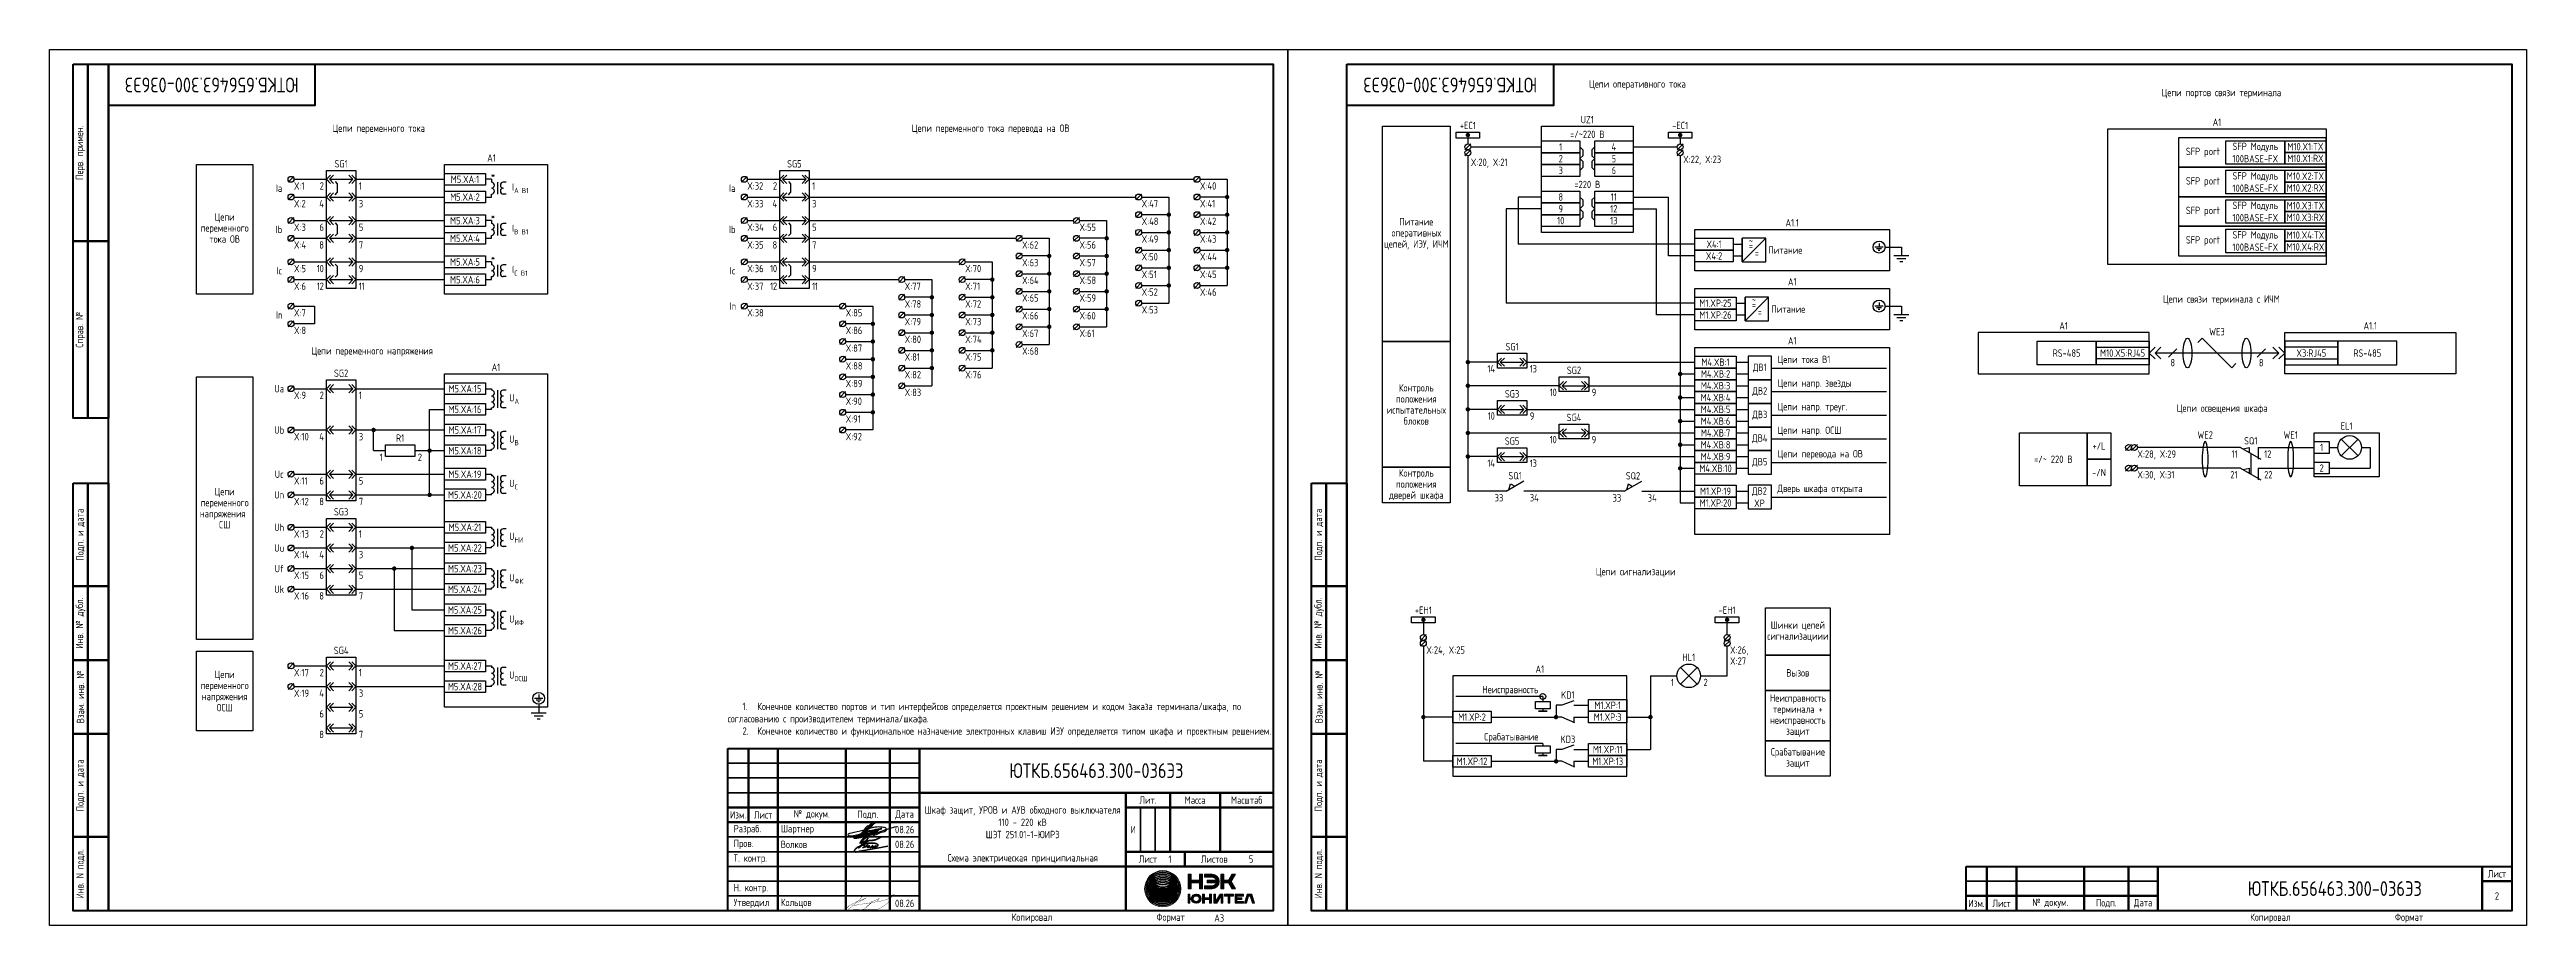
# Model space of a CAD drawing. Header units: millimetres. Extents: x -936 to 3453, y -90 to 618.
# Drawn here: x 0 to 840, y 0 to 297 of the extents above; entities that cross this region are included whole.
import ezdxf

# ---------------------------------------------------------------- set-up
doc = ezdxf.new("R2010")
doc.units = ezdxf.units.MM
doc.styles.add('Gost_type_A', font='GOST_A.TTF')

msp = doc.modelspace()

# ---------------------------------------------------------------- texts
at = {"char_height": 5, "width": 70, "attachment_point": 5, "rotation": 180, "style": 'Gost_type_A'}
for insert in [(55, 285), (475, 285)]:
    msp.add_mtext('ЮТКБ.656463.300-036Э3', dxfattribs=dict(at, insert=insert))
at = {"char_height": 2.5, "style": 'Gost_type_A'}
for s, insert, width, attachment_point, line_spacing_factor in [('Цепи оперативного тока', (538.5, 285), 197, 5, 0.9), ('Цепи портов связи терминала', (736.54, 282.08), 197, 5, 0.9), ('Цепи переменного тока', (111.64, 270), 197.5, 5, 0.9), ('Цепи переменного тока перевода на ОВ', (319.16, 270), 197.5, 5, 0.9), ('=/~220 В', (521.5, 267), 31, 8, 0.9), ('UZ1', (521.5, 272), 31, 8, 0.9), ('A1', (735.04, 271.08), 74.0002, 8, 0.9), ('A1', (149.89, 259), 32, 8, 0.9), ('X:22, X:23', (554, 261), 16, 1, 0.9), ('SG1', (98.89, 257), 10, 8, 0.9), ('X:32', (236.61, 252), 10, 1, 0.9), ('SG5', (252.61, 257), 10, 8, 0.9), ('X:40', (390.14, 252), 10, 1, 0.9), ('X:20, X:21', (482, 260.01), 16, 1, 0.9), ('=220 В', (521.5, 250), 31, 8, 0.9), ('Ia', (78.89, 250), 6, 6, 0.9), ('X:1', (82.89, 252), 10, 1, 0.9), ('X:2', (82.89, 246), 10, 1, 0.9), ('{\\T0.9;4}', (92.89, 246), 5, 3, 0.9), ('{\\T0.9;2}', (92.89, 252), 5, 3, 0.9), ('{\\T0.9;1}', (104.89, 252), 5, 1, 0.9), ('{\\T0.9;3}', (104.89, 246), 5, 1, 0.9), ('Ia', (232.61, 250), 6, 6, 0.9), ('X:33', (236.61, 246), 10, 1, 0.9), ('{\\T0.9;4}', (246.61, 246), 5, 3, 0.9), ('{\\T0.9;2}', (246.61, 252), 5, 3, 0.9), ('{\\T0.9;1}', (258.61, 252), 5, 1, 0.9), ('{\\T0.9;3}', (258.61, 246), 5, 1, 0.9), ('X:47', (370.36, 246), 10, 1, 0.9), ('X:41', (390.14, 246), 10, 1, 0.9), ('Цепи переменного тока ОВ', (59.39, 236.5), 19, 5, 0.9), ('Ib', (78.89, 236), 6, 6, 0.9), ('X:3', (82.89, 238), 10, 1, 0.9), ('{\\T0.9;6}', (92.89, 238), 5, 3, 0.9), ('{\\T0.9;5}', (104.89, 238), 5, 1, 0.9), ('Ib', (232.61, 236), 6, 6, 0.9), ('X:34', (236.61, 238), 10, 1, 0.9), ('{\\T0.9;6}', (246.61, 238), 5, 3, 0.9), ('{\\T0.9;5}', (258.61, 238), 5, 1, 0.9), ('X:55', (349.28, 238), 10, 1, 0.9), ('X:48', (370.36, 240), 10, 1, 0.9), ('X:42', (390.14, 240), 10, 1, 0.9), ('Питание оперативных цепей, ИЭУ, ИЧМ', (463.5, 234.5), 23, 5, 0.9), ('A1.1', (591, 237), 66, 8, 0.9), ('X:4', (82.89, 232), 10, 1, 0.9), ('{\\T0.9;8}', (92.89, 232), 5, 3, 0.9), ('{\\T0.9;7}', (104.89, 232), 5, 1, 0.9), ('X:35', (236.61, 232), 10, 1, 0.9), ('{\\T0.9;8}', (246.61, 232), 5, 3, 0.9), ('{\\T0.9;7}', (258.61, 232), 5, 1, 0.9), ('X:62', (329.81, 232), 10, 1, 0.9), ('X:56', (349.28, 232), 10, 1, 0.9), ('X:49', (370.36, 234), 10, 1, 0.9), ('X:50', (370.36, 228), 10, 1, 0.9), ('X:43', (390.14, 234), 10, 1, 0.9), ('X:44', (390.14, 228), 10, 1, 0.9), ('Ic', (78.89, 222), 6, 6, 0.9), ('X:5', (82.89, 224), 10, 1, 0.9), ('{\\T0.9;10}', (92.89, 224), 5, 3, 0.9), ('{\\T0.9;9}', (104.89, 224), 5, 1, 0.9), ('Ic', (232.61, 222), 6, 6, 0.9), ('X:36', (236.61, 224), 10, 1, 0.9), ('{\\T0.9;10}', (246.61, 224), 5, 3, 0.9), ('{\\T0.9;9}', (258.61, 224), 5, 1, 0.9), ('X:70', (310.51, 224), 10, 1, 0.9), ('X:63', (329.81, 226), 10, 1, 0.9), ('X:64', (329.81, 220), 10, 1, 0.9), ('X:57', (349.28, 226), 10, 1, 0.9), ('X:58', (349.28, 220), 10, 1, 0.9), ('X:51', (370.36, 222), 10, 1, 0.9), ('X:45', (390.14, 222), 10, 1, 0.9), ('A1', (591, 217), 66, 8, 0.9), ('X:6', (82.89, 218), 10, 1, 0.9), ('{\\T0.9;12}', (92.89, 218), 5, 3, 0.9), ('{\\T0.9;11}', (104.89, 218), 5, 1, 0.9), ('In', (231.73, 210), 6, 5, 0.9), ('X:37', (236.61, 218), 10, 1, 0.9), ('{\\T0.9;12}', (246.61, 218), 5, 3, 0.9), ('{\\T0.9;11}', (258.61, 218), 5, 1, 0.9), ('X:77', (290, 218), 10, 1, 0.9), ('X:78', (290, 212), 10, 1, 0.9), ('X:71', (310.51, 218), 10, 1, 0.9), ('X:72', (310.51, 212), 10, 1, 0.9), ('X:65', (329.81, 214), 10, 1, 0.9), ('X:59', (349.28, 214), 10, 1, 0.9), ('X:52', (370.36, 216), 10, 1, 0.9), ('X:53', (370.36, 210), 10, 1, 0.9), ('X:46', (390.14, 216), 10, 1, 0.9), ('Цепи связи терминала с ИЧМ', (736.54, 212.08), 197, 5, 0.9), ('In', (77.89, 207), 6, 5, 0.9), ('X:7', (82.89, 209), 10, 1, 0.9), ('X:8', (82.89, 203), 10, 1, 0.9), ('X:38', (236.61, 209), 10, 1, 0.9), ('X:85', (269.99, 209), 10, 1, 0.9), ('X:86', (269.99, 203), 10, 1, 0.9), ('X:79', (290, 206), 10, 1, 0.9), ('X:73', (310.51, 206), 10, 1, 0.9), ('X:66', (329.81, 208), 10, 1, 0.9), ('X:67', (329.81, 202), 10, 1, 0.9), ('X:60', (349.28, 208), 10, 1, 0.9), ('X:61', (349.28, 202), 10, 1, 0.9), ('A1', (683.04, 202.08), 58.0002, 8, 0.9), ('A1.1', (787.04, 202.08), 58.0002, 8, 0.9), ('Цепи переменного напряжения', (109.39, 194.5), 119, 5, 0.9), ('X:87', (269.99, 197), 10, 1, 0.9), ('X:80', (290, 200), 10, 1, 0.9), ('X:81', (290, 194), 10, 1, 0.9), ('X:74', (310.51, 200), 10, 1, 0.9), ('X:75', (310.51, 194), 10, 1, 0.9), ('X:68', (329.81, 196), 10, 1, 0.9), ('SG1', (496, 195), 10, 8, 0.9), ('A1', (591, 197), 66, 8, 0.9), ('SG2', (98.89, 186), 10, 8, 0.9), ('A1', (151.39, 188), 35, 8, 0.9), ('X:88', (269.99, 191), 10, 1, 0.9), ('X:89', (269.99, 185), 10, 1, 0.9), ('X:82', (290, 188), 10, 1, 0.9), ('X:76', (310.51, 188), 10, 1, 0.9), ('{\\T0.9;14}', (490, 190), 5, 3, 0.9), ('{\\T0.9;13}', (502, 190), 5, 1, 0.9), ('SG2', (517, 187), 10, 8, 0.9), ('Ua', (77.89, 182), 6, 5, 0.9), ('X:9', (82.89, 181), 8, 1, 0.9), ('{\\T0.9;2}', (92.89, 181), 5, 3, 0.9), ('{\\T0.9;1}', (104.89, 181), 5, 1, 0.9), ('X:90', (269.99, 179), 10, 1, 0.9), ('X:83', (290, 182), 10, 1, 0.9), ('Контроль положения\\Pиспытательных блоков', (463.5, 176.67), 23, 5, 0.9), ('SG3', (496, 179), 10, 8, 0.9), ('{\\T0.9;10}', (511, 182), 5, 3, 0.9), ('{\\T0.9;9}', (523, 182), 5, 1, 0.9), ('Цепи освещения шкафа', (736.79, 175.08), 197.5, 5, 0.9), ('Ub', (77.89, 168), 6, 5, 0.9), ('X:91', (269.99, 173), 10, 1, 0.9), ('{\\T0.9;10}', (490, 174), 5, 3, 0.9), ('{\\T0.9;9}', (502, 174), 5, 1, 0.9), ('SG4', (517, 171), 10, 8, 0.9), ('EL1', (779.04, 168.08), 21.9942, 8, 0.9), ('X:10', (82.89, 167), 8, 1, 0.9), ('{\\T0.9;4}', (92.89, 167), 5, 3, 0.9), ('{\\T0.9;3}', (104.89, 167), 5, 1, 0.9), ('{\\T0.9;1}', (112.89, 160), 5, 3, 0.9), ('R1', (118.89, 164), 10, 8, 0.9), ('{\\T0.9;2}', (124.89, 160), 5, 1, 0.9), ('X:92', (269.99, 167), 10, 1, 0.9), ('SG5', (496, 163), 10, 8, 0.9), ('{\\T0.9;10}', (511, 166), 5, 3, 0.9), ('{\\T0.9;9}', (523, 166), 5, 1, 0.9), ('+/L', (695.04, 162.58), 8, 5, 0.9), ('X:28, X:29', (708.05, 161.08), 17.9949, 1, 0.9), ('Uc', (77.89, 153), 6, 5, 0.9), ('X:11', (82.89, 152), 8, 1, 0.9), ('{\\T0.9;6}', (92.89, 152), 5, 3, 0.9), ('{\\T0.9;5}', (104.89, 152), 5, 1, 0.9), ('Контроль положения\\Pдверей шкафа', (463.5, 149.34), 23, 5, 0.9), ('{\\T0.9;14}', (490, 158), 5, 3, 0.9), ('{\\T0.9;13}', (502, 158), 5, 1, 0.9), ('=/~ 220 В', (679.54, 158.08), 23, 5, 0.9), ('-/N', (695.04, 153.58), 8, 5, 0.9), ('X:30, X:31', (708.05, 154.08), 17.9949, 1, 0.9), ('Цепи переменного напряжения  СШ', (59.39, 141.5), 19, 5, 0.9), ('Un', (77.89, 146), 6, 5, 0.9), ('X:12', (82.89, 145), 8, 1, 0.9), ('{\\T0.9;8}', (92.89, 145), 5, 3, 0.9), ('{\\T0.9;7}', (104.89, 145), 5, 1, 0.9), ('Uh', (77.89, 135), 6, 5, 0.9), ('SG3', (98.89, 139), 10, 8, 0.9), ('Uu', (77.89, 128), 6, 5, 0.9), ('X:13', (82.89, 134), 8, 1, 0.9), ('X:14', (82.89, 127), 8, 1, 0.9), ('{\\T0.9;4}', (92.89, 127), 5, 3, 0.9), ('{\\T0.9;2}', (92.89, 134), 5, 3, 0.9), ('{\\T0.9;1}', (104.89, 134), 5, 1, 0.9), ('{\\T0.9;3}', (104.89, 127), 5, 1, 0.9), ('Uf', (77.89, 121), 6, 5, 0.9), ('X:15', (82.89, 120), 8, 1, 0.9), ('{\\T0.9;6}', (92.89, 120), 5, 3, 0.9), ('{\\T0.9;5}', (104.89, 120), 5, 1, 0.9), ('Цепи сигнализации', (537.91, 119.65), 188, 5, 0.9), ('Uk', (77.89, 114), 6, 5, 0.9), ('X:16', (82.89, 113), 8, 1, 0.9), ('{\\T0.9;8}', (92.89, 113), 5, 3, 0.9), ('{\\T0.9;7}', (104.89, 113), 5, 1, 0.9), ('Шинки цепей сигнализациии', (592.91, 99.65), 21.9988, 5, 0.9), ('SG4', (98.89, 92), 10, 8, 0.9), ('X:24, X:25', (466.91, 94.65), 16, 1, 0.9), ('X:26,\\PX:27', (569.91, 94.65), 16, 1, 0.9), ('Цепи переменного напряжения ОСШ', (59.39, 79.5), 19, 5, 0.9), ('X:17', (82.89, 87), 8, 1, 0.9), ('{\\T0.9;2}', (92.89, 87), 5, 3, 0.9), ('{\\T0.9;2}', (92.89, 87), 5, 3, 0.9), ('{\\T0.9;1}', (104.89, 87), 5, 1, 0.9), ('A1', (505.41, 85.65), 59, 8, 0.9), ('Вызов', (592.91, 85.65), 21.9988, 5, 0.9), ('X:19', (82.89, 80), 8, 1, 0.9), ('{\\T0.9;4}', (92.89, 80), 5, 3, 0.9), ('{\\T0.9;4}', (92.89, 80), 5, 3, 0.9), ('{\\T0.9;3}', (104.89, 80), 5, 1, 0.9), ('Неисправность', (504.91, 79.65), 37, 6, 0.8), ('Неисправность терминала + неисправность защит', (592.91, 71.15), 21.9988, 5, 0.9), ('{\\T0.9;6}', (92.89, 73), 5, 3, 0.9), ('{\\T0.9;5}', (104.89, 73), 5, 1, 0.9), ('{\\T0.9;8}', (92.89, 66), 5, 3, 0.9), ('{\\T0.9;7}', (104.89, 66), 5, 1, 0.9), ('Срабатывание защит', (592.91, 56.65), 21.9988, 5, 0.9)]:
    msp.add_mtext(s, dxfattribs=dict(at, insert=insert, width=width, attachment_point=attachment_point, line_spacing_factor=line_spacing_factor))
at = {"style": 'Gost_type_A'}
for s, insert, char_height, width, attachment_point in [('+EC1', (481, 270), 2.5, 10, 8), ('-EC1', (553, 270), 2.5, 10, 8), ('2', (512.5, 260), 2.5, 13, 5), ('1', (512.5, 264), 2.5, 13, 5), ('4', (530.5, 264), 2.5, 13, 5), ('5', (530.5, 260), 2.5, 13, 5), ('SFP port', (736.04, 262.08), 2.5, 20, 6), ('SFP Mодуль 100BASE-FX', (748.04, 262.08), 2.5, 19.9998, 5), ('M10.X1:RX', (765.04, 260.08), 2.5, 14, 5), ('M10.X1:TX', (765.04, 264.08), 2.5, 14, 5), ('M5.XA:1', (140.89, 253), 2.5, 14, 5), ('*', (150.39, 254.5), 2.5, 3, 5), ('3', (512.5, 256), 2.5, 13, 5), ('6', (530.5, 256), 2.5, 13, 5), ('SFP port', (736.04, 252.08), 2.5, 20, 6), ('SFP Mодуль 100BASE-FX', (748.04, 252.08), 2.5, 19.9998, 5), ('M10.X2:TX', (765.04, 254.08), 2.5, 14, 5), ('M5.XA:2', (140.88, 247), 2.5, 14.018, 5), ('\\A1;I{\\H0.7x;\\S^ A В1;}', (156.89, 250), 2.5, 8, 4), ('9', (512.5, 243), 2.5, 13, 5), ('8', (512.5, 247), 2.5, 13, 5), ('12', (530.5, 243), 2.5, 13, 5), ('11', (530.5, 247), 2.5, 13, 5), ('SFP port', (736.04, 242.08), 2.5, 20, 6), ('SFP Mодуль 100BASE-FX', (748.04, 242.08), 2.5, 19.9998, 5), ('M10.X2:RX', (765.04, 250.08), 2.5, 14, 5), ('M10.X3:TX', (765.04, 244.08), 2.5, 14, 5), ('M5.XA:3', (140.89, 239), 2.5, 14, 5), ('*', (150.39, 240.5), 2.5, 3, 5), ('\\A1;I{\\H0.7x;\\S^ В В1;}', (156.89, 236), 2.5, 8, 4), ('10', (512.5, 239), 2.5, 13, 5), ('13', (530.5, 239), 2.5, 13, 5), ('SFP Mодуль 100BASE-FX', (748.04, 232.08), 2.5, 19.9998, 5), ('M10.X4:TX', (765.04, 234.08), 2.5, 14, 5), ('M10.X3:RX', (765.04, 240.08), 2.5, 14, 5), ('M5.XA:4', (140.88, 232.99), 2.5, 14.018, 5), ('X4:2', (564.5, 227), 2.5, 13, 5), ('X4:1', (564.5, 231), 2.5, 13, 5), ('~', (577, 232.03), 2.5, 2.7, 5), ('=', (577, 230.53), 2.5, 6, 5), ('=', (579, 228), 2.5, 6, 5), ('Питание', (588.67, 228.99), 2.5, 11.3452, 5), ('SFP port', (736.04, 232.08), 2.5, 20, 6), ('M10.X4:RX', (765.04, 230.08), 2.5, 14, 5), ('M5.XA:6', (140.88, 218.99), 2.5, 14.018, 5), ('M5.XA:5', (140.89, 225), 2.5, 14, 5), ('*', (150.39, 226.5), 2.5, 3, 5), ('\\A1;I{\\H0.7x;\\S^ C В1;}', (156.89, 222), 2.5, 8, 4), ('M1.XP:25', (565, 211), 2.5, 13.9956, 5), ('~', (578, 212.03), 2.5, 2.7, 5), ('=', (578, 210.53), 2.5, 6, 5), ('Питание', (589.67, 208.99), 2.5, 11.3452, 5), ('M1.XP:26', (565, 207), 2.5, 13.9956, 5), ('=', (580, 208), 2.5, 6, 5), ('WE3', (735.04, 200.08), 2.5, 20, 8), ('RS-485', (684.04, 194.08), 2.5, 19.9998, 5), ('M10.X5:RJ45', (703.04, 194.08), 2.5, 18.0002, 5), ('X3:RJ45', (767.04, 194.08), 2.5, 18.0002, 5), ('RS-485', (786.04, 194.08), 2.5, 19.9998, 5), ('M4.XВ:2', (565, 187), 2.5, 14, 5), ('M4.XВ:1', (565, 191), 2.5, 14, 5), ('ДВ1', (580, 189), 2.5, 7.9998, 5), ('Цепи тока В1', (586, 190), 2.5, 27.8465, 7), ('Цепи напр. звезды ', (586, 182), 2.5, 35.3442, 7), ('8', (720.04, 192.08), 2.5, 20, 2), ('8', (750.04, 192.08), 2.5, 20, 2), ('M5.XA:15', (140.89, 182), 2.5, 14, 5), ('\\A1;U{\\H0.7x;\\S^ A;}', (155.89, 178.5), 2.5, 12, 4), ('M4.XВ:4', (565, 179), 2.5, 14, 5), ('M4.XВ:3', (565, 183), 2.5, 14, 5), ('ДВ2', (580, 181), 2.5, 7.9998, 5), ('Цепи напр. треуг. ', (586, 174), 2.5, 33.6483, 7), ('M5.XA:16', (140.88, 175), 2.5, 14.018, 5), ('M5.XA:17', (140.88, 168), 2.5, 14.018, 5), ('M4.XВ:5', (565, 175), 2.5, 14, 5), ('M4.XВ:6', (565, 171), 2.5, 14, 5), ('M4.XВ:7', (565, 167), 2.5, 14, 5), ('ДВ3', (580, 173), 2.5, 7.9998, 5), ('M5.XA:18', (140.88, 161), 2.5, 14.018, 5), ('\\A1;U{\\H0.7x;\\S^ B;}', (155.89, 164.5), 2.5, 12, 4), ('M4.XВ:8', (565, 163), 2.5, 14, 5), ('M4.XВ:9', (565, 159), 2.5, 14, 5), ('ДВ4', (580, 165), 2.5, 7.9998, 5), ('WE2', (731.04, 165.08), 2.5, 10, 8), ('11', (742.04, 161.08), 2.5, 6, 3), ('SQ1', (746.5, 163.08), 2.5, 10, 8), ('12', (751.04, 161.08), 2.5, 6, 1), ('WE1', (760.04, 165.08), 2.5, 10, 8), ('1', (770.54, 162.08), 2.5, 5, 5), ('M5.XA:19', (140.88, 153), 2.5, 14.018, 5), ('SQ1', (497, 151.25), 2.5, 10, 8), ('SQ2', (537, 151.21), 2.5, 10, 8), ('M4.XВ:10', (565, 155), 2.5, 14, 5), ('ДВ5', (580, 157), 2.5, 7.9998, 5), ('21', (742.04, 154.08), 2.5, 6, 3), ('22', (751.04, 154.08), 2.5, 6, 1), ('2', (770.54, 155.08), 2.5, 5, 5), ('M5.XA:20', (140.88, 146), 2.5, 14.018, 5), ('\\A1;U{\\H0.7x;\\S^ C;}', (155.89, 149.5), 2.5, 12, 4), ('33', (493, 146.25), 2.5, 6, 3), ('34', (502, 146.25), 2.5, 6, 1), ('33', (533, 146.21), 2.5, 6, 3), ('34', (542, 146.21), 2.5, 6, 1), ('M1.XP:20', (565, 143.25), 2.5, 14, 5), ('M1.XP:19', (565, 147.25), 2.5, 14, 5), ('ДВ2 XP', (579.88, 145.25), 2.5, 7.7588, 5), ('Дверь шкафа открыта', (586, 146.25), 2.5, 37, 7), ('M5.XA:21', (140.88, 135), 2.5, 14.018, 5), ('M5.XA:22', (140.88, 128), 2.5, 14.018, 5), ('\\A1;U{\\H0.7x;\\S^ НИ;}', (155.89, 131.5), 2.5, 12, 4), ('M5.XA:23', (140.88, 121), 2.5, 14.018, 5), ('\\A1;U{\\H0.7x;\\S^ ФК;}', (155.89, 117.5), 2.5, 12, 4), ('M5.XA:24', (140.88, 114), 2.5, 14.018, 5), ('M5.XA:25', (140.88, 107), 2.5, 14.018, 5), ('M5.XA:26', (140.88, 100), 2.5, 14.018, 5), ('\\A1;U{\\H0.7x;\\S^ ИФ;}', (155.89, 103.5), 2.5, 12, 4), ('+EH1', (465.91, 105.65), 2.5, 10, 8), ('-EH1', (568.91, 105.65), 2.5, 10, 8), ('M5.XA:27', (140.88, 88), 2.5, 14.018, 5), ('HL1', (555.91, 89.65), 2.5, 14, 8), ('M5.XA:28', (140.88, 81), 2.5, 14.018, 5), ('KD1', (514.92, 78.15), 2.5, 8, 5), ('M1.XP:1', (528.41, 74.65), 2.5, 13, 5), ('1', (550.91, 83.65), 2.5, 6, 3), ('2', (560.91, 83.65), 2.5, 6, 1), ('\\A1;\\P\\P\\pxi2,t4;1.^IКонечное количество портов и тип интерфейсов определяется проектным решением и кодом заказа терминала/шкафа, по согласованию с производителем терминала/шкафа.\\P2.^IКонечное количество и функциональное назначение электронных клавиш ИЭУ определяется типом шкафа и проектным решением.', (230, 64), 2.5, 183, 7), ('M1.XP:2', (482.41, 70.65), 2.5, 13, 5), ('M1.XP:3', (528.41, 70.65), 2.5, 13, 5), ('KD3', (514.92, 63.15), 2.5, 8, 5), ('M1.XP:11', (528.41, 59.65), 2.5, 13, 5), ('ЮТКБ.656463.300-036Э3', (355, 52.5), 5, 120, 5), ('M1.XP:12', (482.41, 55.65), 2.5, 13, 5), ('M1.XP:13', (528.41, 55.65), 2.5, 13, 5), ('Шартнер', (248, 32.5), 2.5, 22, 4), ('08.26', (290, 32.5), 2.5, 10, 5), ('Шкаф защит, УРОВ и АУВ обходного выключателя 110 - 220 кВ \\PШЭТ 251.01-1-ЮИРЗ ', (330, 35), 2.5, 68, 5), ('И', (367.5, 32.49), 2.5, 5, 5), ('Волков', (248, 27.5), 2.5, 22, 4), ('08.26', (290, 27.5), 2.5, 10, 5), ('Схема электрическая принципиальная', (330, 21), 2.5, 70, 8), ('1', (380, 22.49), 2.5, 10, 5), ('5', (407.5, 22.49), 2.5, 15, 5), ('Кольцов', (248, 7.5), 2.5, 22, 4), ('08.26', (290, 7.5), 2.5, 10, 5), ('ЮТКБ.656463.300-036Э3', (775, 12.5), 5, 120, 5), ('2', (830, 10), 2.5, 10, 5), ('A3', (395, 2.5), 2.5, 20, 4)]:
    msp.add_mtext(s, dxfattribs=dict(at, insert=insert, char_height=char_height, width=width, attachment_point=attachment_point))
at = {"color": 6, "char_height": 2.5, "style": 'Gost_type_A'}
for s, insert, width, attachment_point in [('Цепи напр. ОСШ', (586, 166), 35.3442, 7), ('Цепи перевода на ОВ', (586.04, 158), 40.5307, 7), ('\\A1;U{\\H0.7x;\\S^ ОСШ;}', (155.89, 84.5), 12, 4)]:
    msp.add_mtext(s, dxfattribs=dict(at, insert=insert, width=width, attachment_point=attachment_point))
at = {"color": 6, "insert": (504.91, 63.65), "char_height": 2.5, "width": 37, "attachment_point": 6, "line_spacing_factor": 0.8, "style": 'Gost_type_A'}
msp.add_mtext('Срабатывание', dxfattribs=at)

# ---------------------------------------------------------------- blocks, each defined once
blk = doc.blocks.new('Штамп угловой верхний')
at = {"lineweight": 50}
blk.add_lwpolyline([(0, 0), (70, 0), (70, -14), (0, -14)], close=True, dxfattribs=at)
blk = doc.blocks.new('Формат_А3')
blk.add_lwpolyline([(-420, 297), (0, 297), (0, 0), (-420, 0)], close=True)
at = {"lineweight": 50}
blk.add_lwpolyline([(-400, 292), (-5, 292), (-5, 5), (-400, 5)], close=True, dxfattribs=at)
blk = doc.blocks.new('Штамп левый верхний')
at = {"lineweight": 50}
for points in [[(-12, 0), (-7, 0), (-7, -60), (-12, -60)], [(-7, 0), (0, 0), (0, -60), (-7, -60)], [(-12, -60), (-7, -60), (-7, -120), (-12, -120)], [(-7, -60), (0, -60), (0, -120), (-7, -120)]]:
    blk.add_lwpolyline(points, close=True, dxfattribs=at)
at = {"char_height": 2.5, "width": 60, "attachment_point": 5, "rotation": 90, "style": 'Gost_type_A'}
for s, insert in [('Перв. примен.', (-9.5, -30)), ('Справ. №', (-9.5, -90))]:
    blk.add_mtext(s, dxfattribs=dict(at, insert=insert))
blk = doc.blocks.new('Штамп левый нижний')
at = {"lineweight": 50}
for points in [[(-12, 145), (-7, 145), (-7, 110), (-12, 110)], [(-7, 145), (0, 145), (0, 110), (-7, 110)], [(-12, 110), (-7, 110), (-7, 85), (-12, 85)], [(-7, 110), (0, 110), (0, 85), (-7, 85)], [(-12, 85), (-7, 85), (-7, 60), (-12, 60)], [(-7, 85), (0, 85), (0, 60), (-7, 60)], [(-12, 60), (-7, 60), (-7, 25), (-12, 25)], [(-7, 60), (0, 60), (0, 25), (-7, 25)], [(-12, 25), (-7, 25), (-7, 0), (-12, 0)], [(-7, 25), (0, 25), (0, 0), (-7, 0)]]:
    blk.add_lwpolyline(points, close=True, dxfattribs=at)
at = {"char_height": 2.5, "attachment_point": 5, "rotation": 90, "style": 'Gost_type_A'}
for s, insert, width in [('Подп. и дата', (-9.5, 127.5), 35), ('Инв. № дубл.', (-9.5, 97.5), 25), ('Взам. инв. №', (-9.5, 72.5), 25), ('Подп. и дата', (-9.5, 42.5), 35), ('Инв. N подл.', (-9.5, 12.5), 25)]:
    blk.add_mtext(s, dxfattribs=dict(at, insert=insert, width=width))
blk = doc.blocks.new('*U14')
at = {"lineweight": 0, "true_color": 0x00cb62}
h = blk.add_hatch(color=112, dxfattribs=at)
h.dxf.hatch_style = 1
edge = h.paths.add_edge_path()
edge.add_spline(control_points=[(-12.47, 6.09), (-15.86, 6.09), (-18.61, 3.34), (-18.61, -0.05)], knot_values=[1, 1, 1, 1, 2, 2, 2, 2], degree=3, periodic=0)
edge.add_spline(control_points=[(-18.61, -0.05), (-18.61, -3.43), (-15.86, -6.19), (-12.47, -6.19)], knot_values=[0, 0, 0, 0, 1, 1, 1, 1], degree=3, periodic=0)
edge.add_spline(control_points=[(-12.47, -6.19), (-9.09, -6.19), (-6.33, -3.43), (-6.33, -0.05)], knot_values=[3, 3, 3, 3, 4, 4, 4, 4], degree=3, periodic=0)
edge.add_spline(control_points=[(-6.33, -0.05), (-6.33, 3.34), (-9.09, 6.09), (-12.47, 6.09)], knot_values=[2, 2, 2, 2, 3, 3, 3, 3], degree=3, periodic=0)
edge = h.paths.add_edge_path(flags=16)
edge.add_spline(control_points=[(-18.23, -0.05), (-18.23, 3.21), (-15.73, 5.95), (-12.47, 5.95)], knot_values=[0, 0, 0, 0, 1, 1, 1, 1], degree=3, periodic=0)
edge.add_spline(control_points=[(-12.47, 5.95), (-9.21, 5.95), (-6.71, 3.21), (-6.71, -0.05)], knot_values=[3, 3, 3, 3, 4, 4, 4, 4], degree=3, periodic=0)
edge.add_spline(control_points=[(-6.71, -0.05), (-6.71, -3.3), (-9.21, -5.83), (-12.47, -5.83)], knot_values=[2, 2, 2, 2, 3, 3, 3, 3], degree=3, periodic=0)
edge.add_spline(control_points=[(-12.47, -5.83), (-15.73, -5.83), (-18.23, -3.3), (-18.23, -0.05)], knot_values=[1, 1, 1, 1, 2, 2, 2, 2], degree=3, periodic=0)
h = blk.add_hatch(color=112, dxfattribs=at)
h.dxf.hatch_style = 1
edge = h.paths.add_edge_path()
edge.add_spline(control_points=[(-12.47, 5.52), (-15.66, 5.52), (-18.25, 3.02), (-18.25, -0.05)], knot_values=[1, 1, 1, 1, 2, 2, 2, 2], degree=3, periodic=0)
edge.add_spline(control_points=[(-18.25, -0.05), (-18.25, -3.11), (-15.66, -5.61), (-12.47, -5.61)], knot_values=[0, 0, 0, 0, 1, 1, 1, 1], degree=3, periodic=0)
edge.add_spline(control_points=[(-12.47, -5.61), (-9.28, -5.61), (-6.69, -3.11), (-6.69, -0.05)], knot_values=[3, 3, 3, 3, 4, 4, 4, 4], degree=3, periodic=0)
edge.add_spline(control_points=[(-6.69, -0.05), (-6.69, 3.02), (-9.28, 5.52), (-12.47, 5.52)], knot_values=[2, 2, 2, 2, 3, 3, 3, 3], degree=3, periodic=0)
edge = h.paths.add_edge_path(flags=16)
edge.add_spline(control_points=[(-17.86, -0.05), (-17.86, 2.9), (-15.53, 5.38), (-12.47, 5.38)], knot_values=[0, 0, 0, 0, 1, 1, 1, 1], degree=3, periodic=0)
edge.add_spline(control_points=[(-12.47, 5.38), (-9.41, 5.38), (-7.08, 2.9), (-7.08, -0.05)], knot_values=[3, 3, 3, 3, 4, 4, 4, 4], degree=3, periodic=0)
edge.add_spline(control_points=[(-7.08, -0.05), (-7.08, -2.99), (-9.41, -5.26), (-12.47, -5.26)], knot_values=[2, 2, 2, 2, 3, 3, 3, 3], degree=3, periodic=0)
edge.add_spline(control_points=[(-12.47, -5.26), (-15.53, -5.26), (-17.86, -2.99), (-17.86, -0.05)], knot_values=[1, 1, 1, 1, 2, 2, 2, 2], degree=3, periodic=0)
h = blk.add_hatch(color=112, dxfattribs=at)
h.dxf.hatch_style = 1
edge = h.paths.add_edge_path()
edge.add_spline(control_points=[(-17.88, -0.05), (-17.88, -2.8), (-15.46, -5.04), (-12.47, -5.04)], knot_values=[0, 0, 0, 0, 1, 1, 1, 1], degree=3, periodic=0)
edge.add_spline(control_points=[(-12.47, -5.04), (-9.49, -5.04), (-7.06, -2.8), (-7.06, -0.05)], knot_values=[3, 3, 3, 3, 4, 4, 4, 4], degree=3, periodic=0)
edge.add_spline(control_points=[(-7.06, -0.05), (-7.06, 2.71), (-9.49, 4.95), (-12.47, 4.95)], knot_values=[2, 2, 2, 2, 3, 3, 3, 3], degree=3, periodic=0)
edge.add_spline(control_points=[(-12.47, 4.95), (-15.46, 4.95), (-17.88, 2.71), (-17.88, -0.05)], knot_values=[1, 1, 1, 1, 2, 2, 2, 2], degree=3, periodic=0)
edge = h.paths.add_edge_path(flags=16)
edge.add_spline(control_points=[(-17.5, -0.05), (-17.5, 2.58), (-15.33, 4.8), (-12.47, 4.8)], knot_values=[0, 0, 0, 0, 1, 1, 1, 1], degree=3, periodic=0)
edge.add_spline(control_points=[(-12.47, 4.8), (-9.61, 4.8), (-7.44, 2.58), (-7.44, -0.05)], knot_values=[3, 3, 3, 3, 4, 4, 4, 4], degree=3, periodic=0)
edge.add_spline(control_points=[(-7.44, -0.05), (-7.44, -2.67), (-9.61, -4.68), (-12.47, -4.68)], knot_values=[2, 2, 2, 2, 3, 3, 3, 3], degree=3, periodic=0)
edge.add_spline(control_points=[(-12.47, -4.68), (-15.33, -4.68), (-17.5, -2.67), (-17.5, -0.05)], knot_values=[1, 1, 1, 1, 2, 2, 2, 2], degree=3, periodic=0)
h = blk.add_hatch(color=112, dxfattribs=at)
h.dxf.hatch_style = 1
edge = h.paths.add_edge_path()
edge.add_spline(control_points=[(-7.44, -0.05), (-7.44, 0.28), (-7.47, 0.6), (-7.54, 0.91)], knot_values=[3, 3, 3, 3, 3.12466, 3.12466, 3.12466, 3.12466], degree=3, periodic=0)
edge.add_spline(control_points=[(-7.54, 0.91), (-8.04, 2.89), (-10.06, 4.37), (-12.47, 4.37)], knot_values=[2, 2, 2, 2, 2.864772, 2.864772, 2.864772, 2.864772], degree=3, periodic=0)
edge.add_spline(control_points=[(-12.47, 4.37), (-14.88, 4.37), (-16.9, 2.89), (-17.4, 0.91)], knot_values=[1.135231, 1.135231, 1.135231, 1.135231, 2, 2, 2, 2], degree=3, periodic=0)
edge.add_spline(control_points=[(-17.4, 0.91), (-17.47, 0.6), (-17.5, 0.28), (-17.5, -0.05)], knot_values=[0.875337, 0.875337, 0.875337, 0.875337, 1, 1, 1, 1], degree=3, periodic=0)
edge.add_spline(control_points=[(-17.5, -0.05), (-17.5, -0.39), (-17.46, -0.73), (-17.39, -1.05)], knot_values=[1, 1, 1, 1, 1.132178, 1.132178, 1.132178, 1.132178], degree=3, periodic=0)
edge.add_spline(control_points=[(-17.39, -1.05), (-16.87, -3), (-14.86, -4.46), (-12.47, -4.46)], knot_values=[0, 0, 0, 0, 0.858028, 0.858028, 0.858028, 0.858028], degree=3, periodic=0)
edge.add_spline(control_points=[(-12.47, -4.46), (-10.08, -4.46), (-8.07, -3), (-7.55, -1.05)], knot_values=[3.141968, 3.141968, 3.141968, 3.141968, 4, 4, 4, 4], degree=3, periodic=0)
edge.add_spline(control_points=[(-7.55, -1.05), (-7.48, -0.73), (-7.44, -0.39), (-7.44, -0.05)], knot_values=[2.867825, 2.867825, 2.867825, 2.867825, 3, 3, 3, 3], degree=3, periodic=0)
edge = h.paths.add_edge_path(flags=16)
edge.add_spline(control_points=[(-17.16, -0.05), (-17.16, 0.24), (-17.12, 0.51), (-17.05, 0.77)], knot_values=[1, 1, 1, 1, 1.132889, 1.132889, 1.132889, 1.132889], degree=3, periodic=0)
edge.add_spline(control_points=[(-17.05, 0.77), (-16.64, 2.71), (-14.81, 4.23), (-12.47, 4.23)], knot_values=[0, 0, 0, 0, 0.878882, 0.878882, 0.878882, 0.878882], degree=3, periodic=0)
edge.add_spline(control_points=[(-12.47, 4.23), (-10.13, 4.23), (-8.3, 2.71), (-7.89, 0.77)], knot_values=[3.121118, 3.121118, 3.121118, 3.121118, 4, 4, 4, 4], degree=3, periodic=0)
edge.add_spline(control_points=[(-7.89, 0.77), (-7.82, 0.51), (-7.78, 0.24), (-7.78, -0.05)], knot_values=[2.867111, 2.867111, 2.867111, 2.867111, 3, 3, 3, 3], degree=3, periodic=0)
edge.add_spline(control_points=[(-7.78, -0.05), (-7.78, -0.34), (-7.82, -0.63), (-7.9, -0.9)], knot_values=[3, 3, 3, 3, 3.139265, 3.139265, 3.139265, 3.139265], degree=3, periodic=0)
edge.add_spline(control_points=[(-7.9, -0.9), (-8.33, -2.78), (-10.15, -4.11), (-12.47, -4.11), (-14.79, -4.11), (-16.61, -2.78), (-17.04, -0.9)], knot_values=[1.128324, 1.128324, 1.128324, 1.128324, 2, 2, 2, 2.871676, 2.871676, 2.871676, 2.871676], degree=3, periodic=0)
edge.add_spline(control_points=[(-17.04, -0.9), (-17.12, -0.63), (-17.16, -0.34), (-17.16, -0.05)], knot_values=[0.860735, 0.860735, 0.860735, 0.860735, 1, 1, 1, 1], degree=3, periodic=0)
edge = h.paths.add_edge_path(flags=0)
edge.add_spline(control_points=[(-16.8, -0.05), (-16.8, 0.19), (-16.76, 0.42), (-16.7, 0.64)], knot_values=[1, 1, 1, 1, 1.129952, 1.129952, 1.129952, 1.129952], degree=3, periodic=0)
edge.add_spline(control_points=[(-16.7, 0.64), (-16.34, 2.32), (-14.64, 3.65), (-12.47, 3.65)], knot_values=[0, 0, 0, 0, 0.883348, 0.883348, 0.883348, 0.883348], degree=3, periodic=0)
edge.add_spline(control_points=[(-12.47, 3.65), (-10.3, 3.65), (-8.6, 2.32), (-8.24, 0.64)], knot_values=[3.11667, 3.11667, 3.11667, 3.11667, 4, 4, 4, 4], degree=3, periodic=0)
edge.add_spline(control_points=[(-8.24, 0.64), (-8.18, 0.42), (-8.14, 0.19), (-8.14, -0.05)], knot_values=[2.870028, 2.870028, 2.870028, 2.870028, 3, 3, 3, 3], degree=3, periodic=0)
edge.add_spline(control_points=[(-8.14, -0.05), (-8.14, -0.29), (-8.18, -0.53), (-8.25, -0.76)], knot_values=[3, 3, 3, 3, 3.135947, 3.135947, 3.135947, 3.135947], degree=3, periodic=0)
edge.add_spline(control_points=[(-8.25, -0.76), (-8.63, -2.39), (-10.32, -3.54), (-12.47, -3.54)], knot_values=[2, 2, 2, 2, 2.876458, 2.876458, 2.876458, 2.876458], degree=3, periodic=0)
edge.add_spline(control_points=[(-12.47, -3.54), (-14.63, -3.54), (-16.31, -2.39), (-16.69, -0.76)], knot_values=[1.12352, 1.12352, 1.12352, 1.12352, 2, 2, 2, 2], degree=3, periodic=0)
edge.add_spline(control_points=[(-16.69, -0.76), (-16.76, -0.53), (-16.8, -0.29), (-16.8, -0.05)], knot_values=[0.864077, 0.864077, 0.864077, 0.864077, 1, 1, 1, 1], degree=3, periodic=0)
edge = h.paths.add_edge_path(flags=0)
edge.add_spline(control_points=[(-16.43, -0.05), (-16.43, 0.14), (-16.41, 0.33), (-16.35, 0.5)], knot_values=[1, 1, 1, 1, 1.126377, 1.126377, 1.126377, 1.126377], degree=3, periodic=0)
edge.add_spline(control_points=[(-16.35, 0.5), (-16.03, 1.93), (-14.48, 3.08), (-12.47, 3.08)], knot_values=[0, 0, 0, 0, 0.888928, 0.888928, 0.888928, 0.888928], degree=3, periodic=0)
edge.add_spline(control_points=[(-12.47, 3.08), (-10.46, 3.08), (-8.91, 1.93), (-8.59, 0.5)], knot_values=[3.111075, 3.111075, 3.111075, 3.111075, 4, 4, 4, 4], degree=3, periodic=0)
edge.add_spline(control_points=[(-8.59, 0.5), (-8.54, 0.33), (-8.51, 0.14), (-8.51, -0.05)], knot_values=[2.87362, 2.87362, 2.87362, 2.87362, 3, 3, 3, 3], degree=3, periodic=0)
edge.add_spline(control_points=[(-8.51, -0.05), (-8.51, -0.24), (-8.54, -0.43), (-8.6, -0.62)], knot_values=[3, 3, 3, 3, 3.131788, 3.131788, 3.131788, 3.131788], degree=3, periodic=0)
edge.add_spline(control_points=[(-8.6, -0.62), (-8.93, -2), (-10.48, -2.96), (-12.47, -2.96)], knot_values=[2, 2, 2, 2, 2.882553, 2.882553, 2.882553, 2.882553], degree=3, periodic=0)
edge.add_spline(control_points=[(-12.47, -2.96), (-14.46, -2.96), (-16.01, -2), (-16.34, -0.62)], knot_values=[1.117444, 1.117444, 1.117444, 1.117444, 2, 2, 2, 2], degree=3, periodic=0)
edge.add_spline(control_points=[(-16.34, -0.62), (-16.4, -0.43), (-16.43, -0.24), (-16.43, -0.05)], knot_values=[0.868215, 0.868215, 0.868215, 0.868215, 1, 1, 1, 1], degree=3, periodic=0)
edge = h.paths.add_edge_path(flags=0)
edge.add_spline(control_points=[(-16, -0.48), (-16.05, -0.34), (-16.07, -0.19), (-16.07, -0.05), (-16.07, 0.1), (-16.05, 0.24), (-16, 0.37)], knot_values=[0.873534, 0.873534, 0.873534, 0.873534, 1, 1, 1, 1.12176, 1.12176, 1.12176, 1.12176], degree=3, periodic=0)
edge.add_spline(control_points=[(-16, 0.37), (-15.73, 1.55), (-14.32, 2.51), (-12.47, 2.51), (-10.63, 2.51), (-9.21, 1.55), (-8.94, 0.37)], knot_values=[3.103684, 3.103684, 3.103684, 3.103684, 3.999991, 3.999991, 3.999991, 4.896306, 4.896306, 4.896306, 4.896306], degree=3, periodic=0)
edge.add_spline(control_points=[(-8.94, 0.37), (-8.89, 0.24), (-8.87, 0.1), (-8.87, -0.05), (-8.87, -0.19), (-8.9, -0.34), (-8.94, -0.48)], knot_values=[2.878251, 2.878251, 2.878251, 2.878251, 3, 3, 3, 3.126453, 3.126453, 3.126453, 3.126453], degree=3, periodic=0)
edge.add_spline(control_points=[(-8.94, -0.48), (-9.23, -1.61), (-10.64, -2.39), (-12.47, -2.39), (-14.3, -2.39), (-15.71, -1.61), (-16, -0.48)], knot_values=[1.109435, 1.109435, 1.109435, 1.109435, 2.000012, 2.000012, 2.000012, 2.890577, 2.890577, 2.890577, 2.890577], degree=3, periodic=0)
edge = h.paths.add_edge_path(flags=0)
edge.add_spline(control_points=[(-15.71, -0.05), (-15.71, 0.06), (-15.69, 0.16), (-15.65, 0.26)], knot_values=[1, 1, 1, 1, 1.121318, 1.121318, 1.121318, 1.121318], degree=3, periodic=0)
edge.add_spline(control_points=[(-15.65, 0.26), (-15.41, 1.17), (-14.14, 1.93), (-12.47, 1.93)], knot_values=[0, 0, 0, 0, 0.9007, 0.9007, 0.9007, 0.9007], degree=3, periodic=0)
edge.add_spline(control_points=[(-12.47, 1.93), (-10.8, 1.93), (-9.53, 1.17), (-9.29, 0.26)], knot_values=[3.099305, 3.099305, 3.099305, 3.099305, 4, 4, 4, 4], degree=3, periodic=0)
edge.add_spline(control_points=[(-9.29, 0.26), (-9.25, 0.16), (-9.23, 0.06), (-9.23, -0.05)], knot_values=[2.878676, 2.878676, 2.878676, 2.878676, 3, 3, 3, 3], degree=3, periodic=0)
edge.add_spline(control_points=[(-9.23, -0.05), (-9.23, -0.16), (-9.25, -0.26), (-9.3, -0.36)], knot_values=[3, 3, 3, 3, 3.126159, 3.126159, 3.126159, 3.126159], degree=3, periodic=0)
edge.add_spline(control_points=[(-9.3, -0.36), (-9.55, -1.23), (-10.81, -1.81), (-12.47, -1.81), (-14.13, -1.81), (-15.4, -1.23), (-15.64, -0.36)], knot_values=[1.105344, 1.105344, 1.105344, 1.105344, 1.999995, 1.999995, 1.999995, 2.89465, 2.89465, 2.89465, 2.89465], degree=3, periodic=0)
edge.add_spline(control_points=[(-15.64, -0.36), (-15.69, -0.26), (-15.71, -0.16), (-15.71, -0.05)], knot_values=[0.873848, 0.873848, 0.873848, 0.873848, 1, 1, 1, 1], degree=3, periodic=0)
edge = h.paths.add_edge_path(flags=0)
edge.add_spline(control_points=[(-15.35, -0.05), (-15.35, 0.03), (-15.33, 0.09), (-15.29, 0.16)], knot_values=[1, 1, 1, 1, 1.112633, 1.112633, 1.112633, 1.112633], degree=3, periodic=0)
edge.add_spline(control_points=[(-15.29, 0.16), (-15.09, 0.79), (-13.95, 1.36), (-12.47, 1.36)], knot_values=[0, 0, 0, 0, 0.904875, 0.904875, 0.904875, 0.904875], degree=3, periodic=0)
edge.add_spline(control_points=[(-12.47, 1.36), (-11, 1.36), (-9.85, 0.79), (-9.65, 0.16)], knot_values=[3.095133, 3.095133, 3.095133, 3.095133, 4, 4, 4, 4], degree=3, periodic=0)
edge.add_spline(control_points=[(-9.65, 0.16), (-9.61, 0.09), (-9.59, 0.03), (-9.59, -0.05)], knot_values=[2.887357, 2.887357, 2.887357, 2.887357, 3, 3, 3, 3], degree=3, periodic=0)
edge.add_spline(control_points=[(-9.59, -0.05), (-9.59, -0.12), (-9.62, -0.19), (-9.65, -0.26)], knot_values=[3, 3, 3, 3, 3.117814, 3.117814, 3.117814, 3.117814], degree=3, periodic=0)
edge.add_spline(control_points=[(-9.65, -0.26), (-9.87, -0.85), (-11.01, -1.24), (-12.47, -1.24)], knot_values=[2, 2, 2, 2, 2.897768, 2.897768, 2.897768, 2.897768], degree=3, periodic=0)
edge.add_spline(control_points=[(-12.47, -1.24), (-13.93, -1.24), (-15.07, -0.85), (-15.29, -0.26)], knot_values=[1.102221, 1.102221, 1.102221, 1.102221, 2, 2, 2, 2], degree=3, periodic=0)
edge.add_spline(control_points=[(-15.29, -0.26), (-15.33, -0.19), (-15.35, -0.12), (-15.35, -0.05)], knot_values=[0.882198, 0.882198, 0.882198, 0.882198, 1, 1, 1, 1], degree=3, periodic=0)
edge = h.paths.add_edge_path(flags=0)
edge.add_spline(control_points=[(-14.98, -0.05), (-14.98, -0.01), (-14.97, 0.02), (-14.94, 0.05)], knot_values=[0.901648, 0.901648, 0.901648, 0.901648, 1, 1, 1, 1], degree=3, periodic=0)
edge.add_spline(control_points=[(-14.94, 0.05), (-14.79, 0.38), (-13.85, 0.78), (-12.47, 0.78)], knot_values=[0, 0, 0, 0, 0.912829, 0.912829, 0.912829, 0.912829], degree=3, periodic=0)
edge.add_spline(control_points=[(-12.47, 0.78), (-11.09, 0.78), (-10.15, 0.38), (-10, 0.05)], knot_values=[3.087219, 3.087219, 3.087219, 3.087219, 4, 4, 4, 4], degree=3, periodic=0)
edge.add_spline(control_points=[(-10, 0.05), (-9.97, 0.02), (-9.96, -0.01), (-9.96, -0.05)], knot_values=[3, 3, 3, 3, 3.098413, 3.098413, 3.098413, 3.098413], degree=3, periodic=0)
edge.add_spline(control_points=[(-9.96, -0.05), (-9.96, -0.08), (-9.97, -0.12), (-10.01, -0.15)], knot_values=[2.896056, 2.896056, 2.896056, 2.896056, 3, 3, 3, 3], degree=3, periodic=0)
edge.add_spline(control_points=[(-10.01, -0.15), (-10.17, -0.45), (-11.1, -0.67), (-12.47, -0.67)], knot_values=[2, 2, 2, 2, 2.903474, 2.903474, 2.903474, 2.903474], degree=3, periodic=0)
edge.add_spline(control_points=[(-12.47, -0.67), (-13.84, -0.67), (-14.77, -0.45), (-14.93, -0.15)], knot_values=[1.096469, 1.096469, 1.096469, 1.096469, 2, 2, 2, 2], degree=3, periodic=0)
edge.add_spline(control_points=[(-14.93, -0.15), (-14.97, -0.12), (-14.98, -0.08), (-14.98, -0.05)], knot_values=[1, 1, 1, 1, 1.103878, 1.103878, 1.103878, 1.103878], degree=3, periodic=0)
edge = h.paths.add_edge_path(flags=0)
edge.add_spline(control_points=[(-14.59, -0.05), (-14.59, 0.05), (-13.26, 0.06), (-12.47, 0.06)], knot_values=[1, 1, 1, 1, 2, 2, 2, 2], degree=3, periodic=0)
edge.add_spline(control_points=[(-12.47, 0.06), (-11.68, 0.06), (-10.35, 0.05), (-10.35, -0.05)], knot_values=[2, 2, 2, 2, 3, 3, 3, 3], degree=3, periodic=0)
edge.add_spline(control_points=[(-10.35, -0.05), (-10.35, -0.14), (-11.68, -0.15), (-12.47, -0.15)], knot_values=[3, 3, 3, 3, 4, 4, 4, 4], degree=3, periodic=0)
edge.add_spline(control_points=[(-12.47, -0.15), (-13.26, -0.15), (-14.59, -0.14), (-14.59, -0.05)], knot_values=[0, 0, 0, 0, 1, 1, 1, 1], degree=3, periodic=0)
h = blk.add_hatch(color=112, dxfattribs=at)
h.dxf.hatch_style = 1
edge = h.paths.add_edge_path()
edge.add_spline(control_points=[(-16.7, 0.64), (-16.34, 2.32), (-14.64, 3.65), (-12.47, 3.65)], knot_values=[0, 0, 0, 0, 0.883348, 0.883348, 0.883348, 0.883348], degree=3, periodic=0)
edge.add_spline(control_points=[(-12.47, 3.65), (-10.3, 3.65), (-8.6, 2.32), (-8.24, 0.64)], knot_values=[3.11667, 3.11667, 3.11667, 3.11667, 4, 4, 4, 4], degree=3, periodic=0)
edge.add_spline(control_points=[(-8.24, 0.64), (-8.18, 0.42), (-8.14, 0.19), (-8.14, -0.05)], knot_values=[2.870028, 2.870028, 2.870028, 2.870028, 3, 3, 3, 3], degree=3, periodic=0)
edge.add_spline(control_points=[(-8.14, -0.05), (-8.14, -0.29), (-8.18, -0.53), (-8.25, -0.76)], knot_values=[3, 3, 3, 3, 3.135947, 3.135947, 3.135947, 3.135947], degree=3, periodic=0)
edge.add_spline(control_points=[(-8.25, -0.76), (-8.63, -2.39), (-10.32, -3.54), (-12.47, -3.54)], knot_values=[2, 2, 2, 2, 2.876458, 2.876458, 2.876458, 2.876458], degree=3, periodic=0)
edge.add_spline(control_points=[(-12.47, -3.54), (-13.87, -3.54), (-15.07, -3.05), (-15.84, -2.27)], knot_values=[1.431996, 1.431996, 1.431996, 1.431996, 2, 2, 2, 2], degree=3, periodic=0)
edge.add_line((-15.84, -2.27), (-16.12, -2.46))
edge.add_spline(control_points=[(-16.12, -2.46), (-15.26, -3.33), (-13.94, -3.89), (-12.47, -3.89)], knot_values=[0, 0, 0, 0, 0.570003, 0.570003, 0.570003, 0.570003], degree=3, periodic=0)
edge.add_spline(control_points=[(-12.47, -3.89), (-10.25, -3.89), (-8.38, -2.61), (-7.9, -0.9)], knot_values=[3.139265, 3.139265, 3.139265, 3.139265, 4, 4, 4, 4], degree=3, periodic=0)
edge.add_spline(control_points=[(-7.9, -0.9), (-7.84, -0.63), (-7.8, -0.34), (-7.8, -0.05), (-7.8, 0.23), (-7.83, 0.51), (-7.89, 0.77)], knot_values=[2.871676, 2.871676, 2.871676, 2.871676, 3, 3, 3, 3.121118, 3.121118, 3.121118, 3.121118], degree=3, periodic=0)
edge.add_spline(control_points=[(-7.89, 0.77), (-8.35, 2.5), (-10.23, 3.8), (-12.47, 3.8)], knot_values=[2, 2, 2, 2, 2.867111, 2.867111, 2.867111, 2.867111], degree=3, periodic=0)
edge.add_spline(control_points=[(-12.47, 3.8), (-14.71, 3.8), (-16.59, 2.5), (-17.05, 0.77)], knot_values=[1.132889, 1.132889, 1.132889, 1.132889, 2, 2, 2, 2], degree=3, periodic=0)
edge.add_spline(control_points=[(-17.05, 0.77), (-17.11, 0.51), (-17.14, 0.23), (-17.14, -0.05), (-17.14, -0.34), (-17.1, -0.63), (-17.04, -0.9)], knot_values=[0.878882, 0.878882, 0.878882, 0.878882, 1, 1, 1, 1.128324, 1.128324, 1.128324, 1.128324], degree=3, periodic=0)
edge.add_spline(control_points=[(-17.04, -0.9), (-16.88, -1.48), (-16.56, -2.01), (-16.12, -2.46)], knot_values=[0.570003, 0.570003, 0.570003, 0.570003, 0.860735, 0.860735, 0.860735, 0.860735], degree=3, periodic=0)
edge.add_line((-16.12, -2.46), (-15.84, -2.27))
edge.add_spline(control_points=[(-15.84, -2.27), (-16.26, -1.85), (-16.56, -1.33), (-16.69, -0.76)], knot_values=[1.12352, 1.12352, 1.12352, 1.12352, 1.431996, 1.431996, 1.431996, 1.431996], degree=3, periodic=0)
edge.add_spline(control_points=[(-16.69, -0.76), (-16.76, -0.53), (-16.8, -0.29), (-16.8, -0.05)], knot_values=[0.864077, 0.864077, 0.864077, 0.864077, 1, 1, 1, 1], degree=3, periodic=0)
edge.add_spline(control_points=[(-16.8, -0.05), (-16.8, 0.19), (-16.76, 0.42), (-16.7, 0.64)], knot_values=[1, 1, 1, 1, 1.129952, 1.129952, 1.129952, 1.129952], degree=3, periodic=0)
h = blk.add_hatch(color=112, dxfattribs=at)
h.dxf.hatch_style = 1
edge = h.paths.add_edge_path()
edge.add_spline(control_points=[(-16.78, -0.05), (-16.78, -0.29), (-16.75, -0.53), (-16.69, -0.76)], knot_values=[1, 1, 1, 1, 1.12352, 1.12352, 1.12352, 1.12352], degree=3, periodic=0)
edge.add_spline(control_points=[(-16.69, -0.76), (-16.26, -2.22), (-14.53, -3.32), (-12.47, -3.32)], knot_values=[0, 0, 0, 0, 0.864077, 0.864077, 0.864077, 0.864077], degree=3, periodic=0)
edge.add_spline(control_points=[(-12.47, -3.32), (-10.41, -3.32), (-8.68, -2.22), (-8.25, -0.76)], knot_values=[3.135947, 3.135947, 3.135947, 3.135947, 4, 4, 4, 4], degree=3, periodic=0)
edge.add_spline(control_points=[(-8.25, -0.76), (-8.19, -0.53), (-8.17, -0.29), (-8.17, -0.05)], knot_values=[2.876458, 2.876458, 2.876458, 2.876458, 3, 3, 3, 3], degree=3, periodic=0)
edge.add_spline(control_points=[(-8.17, -0.05), (-8.17, 0.19), (-8.19, 0.42), (-8.24, 0.64)], knot_values=[3, 3, 3, 3, 3.11667, 3.11667, 3.11667, 3.11667], degree=3, periodic=0)
edge.add_spline(control_points=[(-8.24, 0.64), (-8.66, 2.11), (-10.39, 3.22), (-12.47, 3.22)], knot_values=[2, 2, 2, 2, 2.870028, 2.870028, 2.870028, 2.870028], degree=3, periodic=0)
edge.add_spline(control_points=[(-12.47, 3.22), (-14.55, 3.22), (-16.28, 2.11), (-16.7, 0.64)], knot_values=[1.129952, 1.129952, 1.129952, 1.129952, 2, 2, 2, 2], degree=3, periodic=0)
edge.add_spline(control_points=[(-16.7, 0.64), (-16.75, 0.42), (-16.78, 0.19), (-16.78, -0.05)], knot_values=[0.883348, 0.883348, 0.883348, 0.883348, 1, 1, 1, 1], degree=3, periodic=0)
edge = h.paths.add_edge_path(flags=16)
edge.add_spline(control_points=[(-16.43, -0.05), (-16.43, 0.14), (-16.41, 0.33), (-16.35, 0.5)], knot_values=[1, 1, 1, 1, 1.126377, 1.126377, 1.126377, 1.126377], degree=3, periodic=0)
edge.add_spline(control_points=[(-16.35, 0.5), (-16.03, 1.93), (-14.48, 3.08), (-12.47, 3.08)], knot_values=[0, 0, 0, 0, 0.888928, 0.888928, 0.888928, 0.888928], degree=3, periodic=0)
edge.add_spline(control_points=[(-12.47, 3.08), (-10.46, 3.08), (-8.91, 1.93), (-8.59, 0.5)], knot_values=[3.111075, 3.111075, 3.111075, 3.111075, 4, 4, 4, 4], degree=3, periodic=0)
edge.add_spline(control_points=[(-8.59, 0.5), (-8.54, 0.33), (-8.51, 0.14), (-8.51, -0.05)], knot_values=[2.87362, 2.87362, 2.87362, 2.87362, 3, 3, 3, 3], degree=3, periodic=0)
edge.add_spline(control_points=[(-8.51, -0.05), (-8.51, -0.24), (-8.54, -0.43), (-8.6, -0.62)], knot_values=[3, 3, 3, 3, 3.131788, 3.131788, 3.131788, 3.131788], degree=3, periodic=0)
edge.add_spline(control_points=[(-8.6, -0.62), (-8.93, -2), (-10.48, -2.96), (-12.47, -2.96)], knot_values=[2, 2, 2, 2, 2.882553, 2.882553, 2.882553, 2.882553], degree=3, periodic=0)
edge.add_spline(control_points=[(-12.47, -2.96), (-14.46, -2.96), (-16.01, -2), (-16.34, -0.62)], knot_values=[1.117444, 1.117444, 1.117444, 1.117444, 2, 2, 2, 2], degree=3, periodic=0)
edge.add_spline(control_points=[(-16.34, -0.62), (-16.4, -0.43), (-16.43, -0.24), (-16.43, -0.05)], knot_values=[0.868215, 0.868215, 0.868215, 0.868215, 1, 1, 1, 1], degree=3, periodic=0)
edge = h.paths.add_edge_path(flags=0)
edge.add_spline(control_points=[(-16, -0.48), (-16.05, -0.34), (-16.07, -0.19), (-16.07, -0.05), (-16.07, 0.1), (-16.05, 0.24), (-16, 0.37)], knot_values=[0.873534, 0.873534, 0.873534, 0.873534, 1, 1, 1, 1.12176, 1.12176, 1.12176, 1.12176], degree=3, periodic=0)
edge.add_spline(control_points=[(-16, 0.37), (-15.73, 1.55), (-14.32, 2.51), (-12.47, 2.51), (-10.63, 2.51), (-9.21, 1.55), (-8.94, 0.37)], knot_values=[3.103684, 3.103684, 3.103684, 3.103684, 3.999991, 3.999991, 3.999991, 4.896306, 4.896306, 4.896306, 4.896306], degree=3, periodic=0)
edge.add_spline(control_points=[(-8.94, 0.37), (-8.89, 0.24), (-8.87, 0.1), (-8.87, -0.05), (-8.87, -0.19), (-8.9, -0.34), (-8.94, -0.48)], knot_values=[2.878251, 2.878251, 2.878251, 2.878251, 3, 3, 3, 3.126453, 3.126453, 3.126453, 3.126453], degree=3, periodic=0)
edge.add_spline(control_points=[(-8.94, -0.48), (-9.23, -1.61), (-10.64, -2.39), (-12.47, -2.39), (-14.3, -2.39), (-15.71, -1.61), (-16, -0.48)], knot_values=[1.109435, 1.109435, 1.109435, 1.109435, 2.000012, 2.000012, 2.000012, 2.890577, 2.890577, 2.890577, 2.890577], degree=3, periodic=0)
edge = h.paths.add_edge_path(flags=0)
edge.add_spline(control_points=[(-15.71, -0.05), (-15.71, 0.06), (-15.69, 0.16), (-15.65, 0.26)], knot_values=[1, 1, 1, 1, 1.121318, 1.121318, 1.121318, 1.121318], degree=3, periodic=0)
edge.add_spline(control_points=[(-15.65, 0.26), (-15.41, 1.17), (-14.14, 1.93), (-12.47, 1.93)], knot_values=[0, 0, 0, 0, 0.9007, 0.9007, 0.9007, 0.9007], degree=3, periodic=0)
edge.add_spline(control_points=[(-12.47, 1.93), (-10.8, 1.93), (-9.53, 1.17), (-9.29, 0.26)], knot_values=[3.099305, 3.099305, 3.099305, 3.099305, 4, 4, 4, 4], degree=3, periodic=0)
edge.add_spline(control_points=[(-9.29, 0.26), (-9.25, 0.16), (-9.23, 0.06), (-9.23, -0.05)], knot_values=[2.878676, 2.878676, 2.878676, 2.878676, 3, 3, 3, 3], degree=3, periodic=0)
edge.add_spline(control_points=[(-9.23, -0.05), (-9.23, -0.16), (-9.25, -0.26), (-9.3, -0.36)], knot_values=[3, 3, 3, 3, 3.126159, 3.126159, 3.126159, 3.126159], degree=3, periodic=0)
edge.add_spline(control_points=[(-9.3, -0.36), (-9.55, -1.23), (-10.81, -1.81), (-12.47, -1.81), (-14.13, -1.81), (-15.4, -1.23), (-15.64, -0.36)], knot_values=[1.105344, 1.105344, 1.105344, 1.105344, 1.999995, 1.999995, 1.999995, 2.89465, 2.89465, 2.89465, 2.89465], degree=3, periodic=0)
edge.add_spline(control_points=[(-15.64, -0.36), (-15.69, -0.26), (-15.71, -0.16), (-15.71, -0.05)], knot_values=[0.873848, 0.873848, 0.873848, 0.873848, 1, 1, 1, 1], degree=3, periodic=0)
edge = h.paths.add_edge_path(flags=0)
edge.add_spline(control_points=[(-15.29, 0.16), (-15.09, 0.79), (-13.95, 1.36), (-12.47, 1.36)], knot_values=[0, 0, 0, 0, 0.904875, 0.904875, 0.904875, 0.904875], degree=3, periodic=0)
edge.add_spline(control_points=[(-12.47, 1.36), (-11, 1.36), (-9.85, 0.79), (-9.65, 0.16)], knot_values=[3.095133, 3.095133, 3.095133, 3.095133, 4, 4, 4, 4], degree=3, periodic=0)
edge.add_spline(control_points=[(-9.65, 0.16), (-9.61, 0.09), (-9.59, 0.03), (-9.59, -0.05)], knot_values=[2.887357, 2.887357, 2.887357, 2.887357, 3, 3, 3, 3], degree=3, periodic=0)
edge.add_spline(control_points=[(-9.65, -0.26), (-9.62, -0.19), (-9.59, -0.12), (-9.59, -0.05)], knot_values=[3, 3, 3, 3, 3.117814, 3.117814, 3.117814, 3.117814], degree=3, periodic=0)
edge.add_spline(control_points=[(-9.65, -0.26), (-9.87, -0.85), (-11.01, -1.24), (-12.47, -1.24)], knot_values=[2, 2, 2, 2, 2.897768, 2.897768, 2.897768, 2.897768], degree=3, periodic=0)
edge.add_spline(control_points=[(-12.47, -1.24), (-13.93, -1.24), (-15.07, -0.85), (-15.29, -0.26)], knot_values=[1.102221, 1.102221, 1.102221, 1.102221, 2, 2, 2, 2], degree=3, periodic=0)
edge.add_spline(control_points=[(-15.35, -0.05), (-15.35, -0.12), (-15.33, -0.19), (-15.29, -0.26)], knot_values=[0.882198, 0.882198, 0.882198, 0.882198, 1, 1, 1, 1], degree=3, periodic=0)
edge.add_spline(control_points=[(-15.35, -0.05), (-15.35, 0.03), (-15.33, 0.09), (-15.29, 0.16)], knot_values=[1, 1, 1, 1, 1.112633, 1.112633, 1.112633, 1.112633], degree=3, periodic=0)
edge = h.paths.add_edge_path(flags=0)
edge.add_spline(control_points=[(-12.47, 0.35), (-13.32, 0.35), (-14.68, 0.31), (-14.94, 0.05)], knot_values=[0, 0, 0, 0, 0.901648, 0.901648, 0.901648, 0.901648], degree=3, periodic=0)
edge.add_spline(control_points=[(-14.94, 0.05), (-14.79, 0.38), (-13.85, 0.78), (-12.47, 0.78)], knot_values=[0, 0, 0, 0, 0.912829, 0.912829, 0.912829, 0.912829], degree=3, periodic=0)
edge.add_spline(control_points=[(-12.47, 0.78), (-11.09, 0.78), (-10.15, 0.38), (-10, 0.05)], knot_values=[3.087219, 3.087219, 3.087219, 3.087219, 4, 4, 4, 4], degree=3, periodic=0)
edge.add_spline(control_points=[(-10, 0.05), (-9.97, 0.02), (-9.96, -0.01), (-9.96, -0.05)], knot_values=[3, 3, 3, 3, 3.098413, 3.098413, 3.098413, 3.098413], degree=3, periodic=0)
edge.add_spline(control_points=[(-9.96, -0.05), (-9.96, -0.08), (-9.97, -0.12), (-10.01, -0.15)], knot_values=[2.896056, 2.896056, 2.896056, 2.896056, 3, 3, 3, 3], degree=3, periodic=0)
edge.add_spline(control_points=[(-12.47, -0.45), (-11.63, -0.45), (-10.28, -0.4), (-10.01, -0.15)], knot_values=[2, 2, 2, 2, 2.896056, 2.896056, 2.896056, 2.896056], degree=3, periodic=0)
edge.add_spline(control_points=[(-10.01, -0.15), (-10.17, -0.45), (-11.1, -0.67), (-12.47, -0.67)], knot_values=[2, 2, 2, 2, 2.903474, 2.903474, 2.903474, 2.903474], degree=3, periodic=0)
edge.add_spline(control_points=[(-12.47, -0.67), (-13.84, -0.67), (-14.77, -0.45), (-14.93, -0.15)], knot_values=[1.096469, 1.096469, 1.096469, 1.096469, 2, 2, 2, 2], degree=3, periodic=0)
edge.add_spline(control_points=[(-14.93, -0.15), (-14.97, -0.12), (-14.98, -0.08), (-14.98, -0.05)], knot_values=[1, 1, 1, 1, 1.103878, 1.103878, 1.103878, 1.103878], degree=3, periodic=0)
edge.add_spline(control_points=[(-14.98, -0.05), (-14.98, -0.01), (-14.97, 0.02), (-14.94, 0.05)], knot_values=[0.901648, 0.901648, 0.901648, 0.901648, 1, 1, 1, 1], degree=3, periodic=0)
edge = h.paths.add_edge_path(flags=0)
edge.add_spline(control_points=[(-14.59, -0.05), (-14.59, 0.05), (-13.26, 0.06), (-12.47, 0.06)], knot_values=[1, 1, 1, 1, 2, 2, 2, 2], degree=3, periodic=0)
edge.add_spline(control_points=[(-12.47, 0.06), (-11.68, 0.06), (-10.35, 0.05), (-10.35, -0.05)], knot_values=[2, 2, 2, 2, 3, 3, 3, 3], degree=3, periodic=0)
edge.add_spline(control_points=[(-10.35, -0.05), (-10.35, -0.14), (-11.68, -0.15), (-12.47, -0.15)], knot_values=[3, 3, 3, 3, 4, 4, 4, 4], degree=3, periodic=0)
edge.add_spline(control_points=[(-12.47, -0.15), (-13.26, -0.15), (-14.59, -0.14), (-14.59, -0.05)], knot_values=[0, 0, 0, 0, 1, 1, 1, 1], degree=3, periodic=0)
h = blk.add_hatch(color=112, dxfattribs=at)
h.dxf.hatch_style = 1
edge = h.paths.add_edge_path()
edge.add_spline(control_points=[(-16.35, 0.5), (-16.39, 0.32), (-16.41, 0.14), (-16.41, -0.05)], knot_values=[0.888928, 0.888928, 0.888928, 0.888928, 1, 1, 1, 1], degree=3, periodic=0)
edge.add_spline(control_points=[(-16.41, -0.05), (-16.41, -0.24), (-16.39, -0.43), (-16.34, -0.62)], knot_values=[1, 1, 1, 1, 1.117444, 1.117444, 1.117444, 1.117444], degree=3, periodic=0)
edge.add_spline(control_points=[(-16.34, -0.62), (-15.96, -1.83), (-14.37, -2.74), (-12.47, -2.74)], knot_values=[0, 0, 0, 0, 0.868215, 0.868215, 0.868215, 0.868215], degree=3, periodic=0)
edge.add_spline(control_points=[(-12.47, -2.74), (-10.57, -2.74), (-8.98, -1.83), (-8.6, -0.62)], knot_values=[3.131788, 3.131788, 3.131788, 3.131788, 4, 4, 4, 4], degree=3, periodic=0)
edge.add_spline(control_points=[(-8.6, -0.62), (-8.55, -0.43), (-8.53, -0.24), (-8.53, -0.05)], knot_values=[2.882553, 2.882553, 2.882553, 2.882553, 3, 3, 3, 3], degree=3, periodic=0)
edge.add_spline(control_points=[(-8.53, -0.05), (-8.53, 0.14), (-8.55, 0.32), (-8.59, 0.5)], knot_values=[3, 3, 3, 3, 3.111075, 3.111075, 3.111075, 3.111075], degree=3, periodic=0)
edge.add_spline(control_points=[(-8.59, 0.5), (-8.96, 1.73), (-10.56, 2.65), (-12.47, 2.65)], knot_values=[2, 2, 2, 2, 2.87362, 2.87362, 2.87362, 2.87362], degree=3, periodic=0)
edge.add_spline(control_points=[(-12.47, 2.65), (-14.38, 2.65), (-15.98, 1.73), (-16.35, 0.5)], knot_values=[1.126377, 1.126377, 1.126377, 1.126377, 2, 2, 2, 2], degree=3, periodic=0)
edge = h.paths.add_edge_path(flags=16)
edge.add_spline(control_points=[(-16, 0.37), (-15.73, 1.55), (-14.32, 2.51), (-12.47, 2.51), (-10.63, 2.51), (-9.21, 1.55), (-8.94, 0.37)], knot_values=[3.103684, 3.103684, 3.103684, 3.103684, 3.999991, 3.999991, 3.999991, 4.896306, 4.896306, 4.896306, 4.896306], degree=3, periodic=0)
edge.add_spline(control_points=[(-8.94, 0.37), (-8.89, 0.24), (-8.87, 0.1), (-8.87, -0.05), (-8.87, -0.19), (-8.9, -0.34), (-8.94, -0.48)], knot_values=[2.878251, 2.878251, 2.878251, 2.878251, 3, 3, 3, 3.126453, 3.126453, 3.126453, 3.126453], degree=3, periodic=0)
edge.add_spline(control_points=[(-8.94, -0.48), (-9.23, -1.61), (-10.64, -2.39), (-12.47, -2.39), (-14.3, -2.39), (-15.71, -1.61), (-16, -0.48)], knot_values=[1.109435, 1.109435, 1.109435, 1.109435, 2.000012, 2.000012, 2.000012, 2.890577, 2.890577, 2.890577, 2.890577], degree=3, periodic=0)
edge.add_spline(control_points=[(-16, -0.48), (-16.05, -0.34), (-16.07, -0.19), (-16.07, -0.05), (-16.07, 0.1), (-16.05, 0.24), (-16, 0.37)], knot_values=[0.873534, 0.873534, 0.873534, 0.873534, 1, 1, 1, 1.12176, 1.12176, 1.12176, 1.12176], degree=3, periodic=0)
edge = h.paths.add_edge_path(flags=0)
edge.add_spline(control_points=[(-15.65, 0.26), (-15.41, 1.17), (-14.14, 1.93), (-12.47, 1.93)], knot_values=[0, 0, 0, 0, 0.9007, 0.9007, 0.9007, 0.9007], degree=3, periodic=0)
edge.add_spline(control_points=[(-12.47, 1.93), (-10.8, 1.93), (-9.53, 1.17), (-9.29, 0.26)], knot_values=[3.099305, 3.099305, 3.099305, 3.099305, 4, 4, 4, 4], degree=3, periodic=0)
edge.add_spline(control_points=[(-9.29, 0.26), (-9.25, 0.16), (-9.23, 0.06), (-9.23, -0.05)], knot_values=[2.878676, 2.878676, 2.878676, 2.878676, 3, 3, 3, 3], degree=3, periodic=0)
edge.add_spline(control_points=[(-9.23, -0.05), (-9.23, -0.16), (-9.25, -0.26), (-9.3, -0.36)], knot_values=[3, 3, 3, 3, 3.126159, 3.126159, 3.126159, 3.126159], degree=3, periodic=0)
edge.add_spline(control_points=[(-9.3, -0.36), (-9.55, -1.23), (-10.81, -1.81), (-12.47, -1.81), (-14.13, -1.81), (-15.4, -1.23), (-15.64, -0.36)], knot_values=[1.105344, 1.105344, 1.105344, 1.105344, 1.999995, 1.999995, 1.999995, 2.89465, 2.89465, 2.89465, 2.89465], degree=3, periodic=0)
edge.add_spline(control_points=[(-15.64, -0.36), (-15.69, -0.26), (-15.71, -0.16), (-15.71, -0.05)], knot_values=[0.873848, 0.873848, 0.873848, 0.873848, 1, 1, 1, 1], degree=3, periodic=0)
edge.add_spline(control_points=[(-15.71, -0.05), (-15.71, 0.06), (-15.69, 0.16), (-15.65, 0.26)], knot_values=[1, 1, 1, 1, 1.121318, 1.121318, 1.121318, 1.121318], degree=3, periodic=0)
edge = h.paths.add_edge_path(flags=0)
edge.add_spline(control_points=[(-15.29, 0.16), (-15.09, 0.79), (-13.95, 1.36), (-12.47, 1.36)], knot_values=[0, 0, 0, 0, 0.904875, 0.904875, 0.904875, 0.904875], degree=3, periodic=0)
edge.add_spline(control_points=[(-12.47, 1.36), (-11, 1.36), (-9.85, 0.79), (-9.65, 0.16)], knot_values=[3.095133, 3.095133, 3.095133, 3.095133, 4, 4, 4, 4], degree=3, periodic=0)
edge.add_spline(control_points=[(-9.65, 0.16), (-9.61, 0.09), (-9.59, 0.03), (-9.59, -0.05)], knot_values=[2.887357, 2.887357, 2.887357, 2.887357, 3, 3, 3, 3], degree=3, periodic=0)
edge.add_spline(control_points=[(-9.65, -0.26), (-9.62, -0.19), (-9.59, -0.12), (-9.59, -0.05)], knot_values=[3, 3, 3, 3, 3.117814, 3.117814, 3.117814, 3.117814], degree=3, periodic=0)
edge.add_spline(control_points=[(-9.65, -0.26), (-9.87, -0.85), (-11.01, -1.24), (-12.47, -1.24)], knot_values=[2, 2, 2, 2, 2.897768, 2.897768, 2.897768, 2.897768], degree=3, periodic=0)
edge.add_spline(control_points=[(-12.47, -1.24), (-13.93, -1.24), (-15.07, -0.85), (-15.29, -0.26)], knot_values=[1.102221, 1.102221, 1.102221, 1.102221, 2, 2, 2, 2], degree=3, periodic=0)
edge.add_spline(control_points=[(-15.35, -0.05), (-15.35, -0.12), (-15.33, -0.19), (-15.29, -0.26)], knot_values=[0.882198, 0.882198, 0.882198, 0.882198, 1, 1, 1, 1], degree=3, periodic=0)
edge.add_spline(control_points=[(-15.35, -0.05), (-15.35, 0.03), (-15.33, 0.09), (-15.29, 0.16)], knot_values=[1, 1, 1, 1, 1.112633, 1.112633, 1.112633, 1.112633], degree=3, periodic=0)
edge = h.paths.add_edge_path(flags=0)
edge.add_spline(control_points=[(-14.94, 0.05), (-14.79, 0.38), (-13.85, 0.78), (-12.47, 0.78)], knot_values=[0, 0, 0, 0, 0.912829, 0.912829, 0.912829, 0.912829], degree=3, periodic=0)
edge.add_spline(control_points=[(-12.47, 0.78), (-11.09, 0.78), (-10.15, 0.38), (-10, 0.05)], knot_values=[3.087219, 3.087219, 3.087219, 3.087219, 4, 4, 4, 4], degree=3, periodic=0)
edge.add_spline(control_points=[(-10, 0.05), (-9.97, 0.02), (-9.96, -0.01), (-9.96, -0.05)], knot_values=[3, 3, 3, 3, 3.098413, 3.098413, 3.098413, 3.098413], degree=3, periodic=0)
edge.add_spline(control_points=[(-9.96, -0.05), (-9.96, -0.08), (-9.97, -0.12), (-10.01, -0.15)], knot_values=[2.896056, 2.896056, 2.896056, 2.896056, 3, 3, 3, 3], degree=3, periodic=0)
edge.add_spline(control_points=[(-12.47, -0.45), (-11.63, -0.45), (-10.28, -0.4), (-10.01, -0.15)], knot_values=[2, 2, 2, 2, 2.896056, 2.896056, 2.896056, 2.896056], degree=3, periodic=0)
edge.add_spline(control_points=[(-10.01, -0.15), (-10.17, -0.45), (-11.1, -0.67), (-12.47, -0.67)], knot_values=[2, 2, 2, 2, 2.903474, 2.903474, 2.903474, 2.903474], degree=3, periodic=0)
edge.add_spline(control_points=[(-12.47, -0.67), (-13.84, -0.67), (-14.77, -0.45), (-14.93, -0.15)], knot_values=[1.096469, 1.096469, 1.096469, 1.096469, 2, 2, 2, 2], degree=3, periodic=0)
edge.add_spline(control_points=[(-14.93, -0.15), (-14.97, -0.12), (-14.98, -0.08), (-14.98, -0.05)], knot_values=[1, 1, 1, 1, 1.103878, 1.103878, 1.103878, 1.103878], degree=3, periodic=0)
edge.add_spline(control_points=[(-14.98, -0.05), (-14.98, -0.01), (-14.97, 0.02), (-14.94, 0.05)], knot_values=[0.901648, 0.901648, 0.901648, 0.901648, 1, 1, 1, 1], degree=3, periodic=0)
edge.add_spline(control_points=[(-12.47, 0.35), (-13.32, 0.35), (-14.68, 0.31), (-14.94, 0.05)], knot_values=[0, 0, 0, 0, 0.901648, 0.901648, 0.901648, 0.901648], degree=3, periodic=0)
edge = h.paths.add_edge_path(flags=0)
edge.add_spline(control_points=[(-14.59, -0.05), (-14.59, 0.05), (-13.26, 0.06), (-12.47, 0.06)], knot_values=[1, 1, 1, 1, 2, 2, 2, 2], degree=3, periodic=0)
edge.add_spline(control_points=[(-12.47, 0.06), (-11.68, 0.06), (-10.35, 0.05), (-10.35, -0.05)], knot_values=[2, 2, 2, 2, 3, 3, 3, 3], degree=3, periodic=0)
edge.add_spline(control_points=[(-10.35, -0.05), (-10.35, -0.14), (-11.68, -0.15), (-12.47, -0.15)], knot_values=[3, 3, 3, 3, 4, 4, 4, 4], degree=3, periodic=0)
edge.add_spline(control_points=[(-12.47, -0.15), (-13.26, -0.15), (-14.59, -0.14), (-14.59, -0.05)], knot_values=[0, 0, 0, 0, 1, 1, 1, 1], degree=3, periodic=0)
h = blk.add_hatch(color=112, dxfattribs=at)
h.dxf.hatch_style = 1
edge = h.paths.add_edge_path()
edge.add_spline(control_points=[(-16, 0.37), (-16.03, 0.23), (-16.05, 0.09), (-16.05, -0.05), (-16.05, -0.19), (-16.03, -0.34), (-16, -0.48)], knot_values=[0.896306, 0.896306, 0.896306, 0.896306, 1, 1, 1, 1.109435, 1.109435, 1.109435, 1.109435], degree=3, periodic=0)
edge.add_spline(control_points=[(-16, -0.48), (-15.66, -1.44), (-14.2, -2.17), (-12.47, -2.17)], knot_values=[0, 0, 0, 0, 0.873534, 0.873534, 0.873534, 0.873534], degree=3, periodic=0)
edge.add_spline(control_points=[(-12.47, -2.17), (-10.74, -2.17), (-9.28, -1.44), (-8.94, -0.48)], knot_values=[3.126453, 3.126453, 3.126453, 3.126453, 4, 4, 4, 4], degree=3, periodic=0)
edge.add_spline(control_points=[(-8.94, -0.48), (-8.91, -0.34), (-8.89, -0.19), (-8.89, -0.05), (-8.89, 0.09), (-8.91, 0.23), (-8.94, 0.37)], knot_values=[2.890577, 2.890577, 2.890577, 2.890577, 3, 3, 3, 3.103684, 3.103684, 3.103684, 3.103684], degree=3, periodic=0)
edge.add_spline(control_points=[(-8.94, 0.37), (-9.27, 1.34), (-10.73, 2.08), (-12.47, 2.08), (-14.21, 2.08), (-15.67, 1.34), (-16, 0.37)], knot_values=[1.12176, 1.12176, 1.12176, 1.12176, 2.000011, 2.000011, 2.000011, 2.878251, 2.878251, 2.878251, 2.878251], degree=3, periodic=0)
edge = h.paths.add_edge_path(flags=16)
edge.add_spline(control_points=[(-15.71, -0.05), (-15.71, 0.06), (-15.69, 0.16), (-15.65, 0.26)], knot_values=[1, 1, 1, 1, 1.121318, 1.121318, 1.121318, 1.121318], degree=3, periodic=0)
edge.add_spline(control_points=[(-15.65, 0.26), (-15.41, 1.17), (-14.14, 1.93), (-12.47, 1.93)], knot_values=[0, 0, 0, 0, 0.9007, 0.9007, 0.9007, 0.9007], degree=3, periodic=0)
edge.add_spline(control_points=[(-12.47, 1.93), (-10.8, 1.93), (-9.53, 1.17), (-9.29, 0.26)], knot_values=[3.099305, 3.099305, 3.099305, 3.099305, 4, 4, 4, 4], degree=3, periodic=0)
edge.add_spline(control_points=[(-9.29, 0.26), (-9.25, 0.16), (-9.23, 0.06), (-9.23, -0.05)], knot_values=[2.878676, 2.878676, 2.878676, 2.878676, 3, 3, 3, 3], degree=3, periodic=0)
edge.add_spline(control_points=[(-9.23, -0.05), (-9.23, -0.16), (-9.25, -0.26), (-9.3, -0.36)], knot_values=[3, 3, 3, 3, 3.126159, 3.126159, 3.126159, 3.126159], degree=3, periodic=0)
edge.add_spline(control_points=[(-9.3, -0.36), (-9.55, -1.23), (-10.81, -1.81), (-12.47, -1.81), (-14.13, -1.81), (-15.4, -1.23), (-15.64, -0.36)], knot_values=[1.105344, 1.105344, 1.105344, 1.105344, 1.999995, 1.999995, 1.999995, 2.89465, 2.89465, 2.89465, 2.89465], degree=3, periodic=0)
edge.add_spline(control_points=[(-15.64, -0.36), (-15.69, -0.26), (-15.71, -0.16), (-15.71, -0.05)], knot_values=[0.873848, 0.873848, 0.873848, 0.873848, 1, 1, 1, 1], degree=3, periodic=0)
edge = h.paths.add_edge_path(flags=0)
edge.add_spline(control_points=[(-15.29, 0.16), (-15.09, 0.79), (-13.95, 1.36), (-12.47, 1.36)], knot_values=[0, 0, 0, 0, 0.904875, 0.904875, 0.904875, 0.904875], degree=3, periodic=0)
edge.add_spline(control_points=[(-12.47, 1.36), (-11, 1.36), (-9.85, 0.79), (-9.65, 0.16)], knot_values=[3.095133, 3.095133, 3.095133, 3.095133, 4, 4, 4, 4], degree=3, periodic=0)
edge.add_spline(control_points=[(-9.65, 0.16), (-9.61, 0.09), (-9.59, 0.03), (-9.59, -0.05)], knot_values=[2.887357, 2.887357, 2.887357, 2.887357, 3, 3, 3, 3], degree=3, periodic=0)
edge.add_spline(control_points=[(-9.65, -0.26), (-9.62, -0.19), (-9.59, -0.12), (-9.59, -0.05)], knot_values=[3, 3, 3, 3, 3.117814, 3.117814, 3.117814, 3.117814], degree=3, periodic=0)
edge.add_spline(control_points=[(-9.65, -0.26), (-9.87, -0.85), (-11.01, -1.24), (-12.47, -1.24)], knot_values=[2, 2, 2, 2, 2.897768, 2.897768, 2.897768, 2.897768], degree=3, periodic=0)
edge.add_spline(control_points=[(-12.47, -1.24), (-13.93, -1.24), (-15.07, -0.85), (-15.29, -0.26)], knot_values=[1.102221, 1.102221, 1.102221, 1.102221, 2, 2, 2, 2], degree=3, periodic=0)
edge.add_spline(control_points=[(-15.35, -0.05), (-15.35, -0.12), (-15.33, -0.19), (-15.29, -0.26)], knot_values=[0.882198, 0.882198, 0.882198, 0.882198, 1, 1, 1, 1], degree=3, periodic=0)
edge.add_spline(control_points=[(-15.35, -0.05), (-15.35, 0.03), (-15.33, 0.09), (-15.29, 0.16)], knot_values=[1, 1, 1, 1, 1.112633, 1.112633, 1.112633, 1.112633], degree=3, periodic=0)
edge = h.paths.add_edge_path(flags=0)
edge.add_spline(control_points=[(-14.94, 0.05), (-14.79, 0.38), (-13.85, 0.78), (-12.47, 0.78)], knot_values=[0, 0, 0, 0, 0.912829, 0.912829, 0.912829, 0.912829], degree=3, periodic=0)
edge.add_spline(control_points=[(-12.47, 0.78), (-11.09, 0.78), (-10.15, 0.38), (-10, 0.05)], knot_values=[3.087219, 3.087219, 3.087219, 3.087219, 4, 4, 4, 4], degree=3, periodic=0)
edge.add_spline(control_points=[(-10, 0.05), (-9.97, 0.02), (-9.96, -0.01), (-9.96, -0.05)], knot_values=[3, 3, 3, 3, 3.098413, 3.098413, 3.098413, 3.098413], degree=3, periodic=0)
edge.add_spline(control_points=[(-9.96, -0.05), (-9.96, -0.08), (-9.97, -0.12), (-10.01, -0.15)], knot_values=[2.896056, 2.896056, 2.896056, 2.896056, 3, 3, 3, 3], degree=3, periodic=0)
edge.add_spline(control_points=[(-12.47, -0.45), (-11.63, -0.45), (-10.28, -0.4), (-10.01, -0.15)], knot_values=[2, 2, 2, 2, 2.896056, 2.896056, 2.896056, 2.896056], degree=3, periodic=0)
edge.add_spline(control_points=[(-10.01, -0.15), (-10.17, -0.45), (-11.1, -0.67), (-12.47, -0.67)], knot_values=[2, 2, 2, 2, 2.903474, 2.903474, 2.903474, 2.903474], degree=3, periodic=0)
edge.add_spline(control_points=[(-12.47, -0.67), (-13.84, -0.67), (-14.77, -0.45), (-14.93, -0.15)], knot_values=[1.096469, 1.096469, 1.096469, 1.096469, 2, 2, 2, 2], degree=3, periodic=0)
edge.add_spline(control_points=[(-14.93, -0.15), (-14.97, -0.12), (-14.98, -0.08), (-14.98, -0.05)], knot_values=[1, 1, 1, 1, 1.103878, 1.103878, 1.103878, 1.103878], degree=3, periodic=0)
edge.add_spline(control_points=[(-14.98, -0.05), (-14.98, -0.01), (-14.97, 0.02), (-14.94, 0.05)], knot_values=[0.901648, 0.901648, 0.901648, 0.901648, 1, 1, 1, 1], degree=3, periodic=0)
edge.add_spline(control_points=[(-12.47, 0.35), (-13.32, 0.35), (-14.68, 0.31), (-14.94, 0.05)], knot_values=[0, 0, 0, 0, 0.901648, 0.901648, 0.901648, 0.901648], degree=3, periodic=0)
edge = h.paths.add_edge_path(flags=0)
edge.add_spline(control_points=[(-14.59, -0.05), (-14.59, 0.05), (-13.26, 0.06), (-12.47, 0.06)], knot_values=[1, 1, 1, 1, 2, 2, 2, 2], degree=3, periodic=0)
edge.add_spline(control_points=[(-12.47, 0.06), (-11.68, 0.06), (-10.35, 0.05), (-10.35, -0.05)], knot_values=[2, 2, 2, 2, 3, 3, 3, 3], degree=3, periodic=0)
edge.add_spline(control_points=[(-10.35, -0.05), (-10.35, -0.14), (-11.68, -0.15), (-12.47, -0.15)], knot_values=[3, 3, 3, 3, 4, 4, 4, 4], degree=3, periodic=0)
edge.add_spline(control_points=[(-12.47, -0.15), (-13.26, -0.15), (-14.59, -0.14), (-14.59, -0.05)], knot_values=[0, 0, 0, 0, 1, 1, 1, 1], degree=3, periodic=0)
h = blk.add_hatch(color=112, dxfattribs=at)
h.dxf.hatch_style = 1
edge = h.paths.add_edge_path()
edge.add_spline(control_points=[(-15.65, 0.26), (-15.67, 0.16), (-15.69, 0.06), (-15.69, -0.05), (-15.69, -0.16), (-15.67, -0.26), (-15.64, -0.36)], knot_values=[0.9007, 0.9007, 0.9007, 0.9007, 1, 1, 1, 1.105344, 1.105344, 1.105344, 1.105344], degree=3, periodic=0)
edge.add_spline(control_points=[(-15.64, -0.36), (-15.34, -1.07), (-14.06, -1.59), (-12.47, -1.59)], knot_values=[0, 0, 0, 0, 0.873848, 0.873848, 0.873848, 0.873848], degree=3, periodic=0)
edge.add_spline(control_points=[(-12.47, -1.59), (-10.88, -1.59), (-9.6, -1.07), (-9.3, -0.36)], knot_values=[3.126159, 3.126159, 3.126159, 3.126159, 4, 4, 4, 4], degree=3, periodic=0)
edge.add_spline(control_points=[(-9.3, -0.36), (-9.27, -0.26), (-9.25, -0.16), (-9.25, -0.05), (-9.25, 0.06), (-9.27, 0.16), (-9.29, 0.26)], knot_values=[2.89465, 2.89465, 2.89465, 2.89465, 3, 3, 3, 3.099305, 3.099305, 3.099305, 3.099305], degree=3, periodic=0)
edge.add_spline(control_points=[(-9.29, 0.26), (-9.58, 0.98), (-10.87, 1.5), (-12.47, 1.5)], knot_values=[2, 2, 2, 2, 2.878676, 2.878676, 2.878676, 2.878676], degree=3, periodic=0)
edge.add_spline(control_points=[(-12.47, 1.5), (-14.07, 1.5), (-15.36, 0.98), (-15.65, 0.26)], knot_values=[1.121318, 1.121318, 1.121318, 1.121318, 2, 2, 2, 2], degree=3, periodic=0)
edge = h.paths.add_edge_path(flags=16)
edge.add_spline(control_points=[(-15.29, 0.16), (-15.09, 0.79), (-13.95, 1.36), (-12.47, 1.36)], knot_values=[0, 0, 0, 0, 0.904875, 0.904875, 0.904875, 0.904875], degree=3, periodic=0)
edge.add_spline(control_points=[(-12.47, 1.36), (-11, 1.36), (-9.85, 0.79), (-9.65, 0.16)], knot_values=[3.095133, 3.095133, 3.095133, 3.095133, 4, 4, 4, 4], degree=3, periodic=0)
edge.add_spline(control_points=[(-9.65, 0.16), (-9.61, 0.09), (-9.59, 0.03), (-9.59, -0.05)], knot_values=[2.887357, 2.887357, 2.887357, 2.887357, 3, 3, 3, 3], degree=3, periodic=0)
edge.add_spline(control_points=[(-9.65, -0.26), (-9.62, -0.19), (-9.59, -0.12), (-9.59, -0.05)], knot_values=[3, 3, 3, 3, 3.117814, 3.117814, 3.117814, 3.117814], degree=3, periodic=0)
edge.add_spline(control_points=[(-9.65, -0.26), (-9.87, -0.85), (-11.01, -1.24), (-12.47, -1.24)], knot_values=[2, 2, 2, 2, 2.897768, 2.897768, 2.897768, 2.897768], degree=3, periodic=0)
edge.add_spline(control_points=[(-12.47, -1.24), (-13.93, -1.24), (-15.07, -0.85), (-15.29, -0.26)], knot_values=[1.102221, 1.102221, 1.102221, 1.102221, 2, 2, 2, 2], degree=3, periodic=0)
edge.add_spline(control_points=[(-15.35, -0.05), (-15.35, -0.12), (-15.33, -0.19), (-15.29, -0.26)], knot_values=[0.882198, 0.882198, 0.882198, 0.882198, 1, 1, 1, 1], degree=3, periodic=0)
edge.add_spline(control_points=[(-15.35, -0.05), (-15.35, 0.03), (-15.33, 0.09), (-15.29, 0.16)], knot_values=[1, 1, 1, 1, 1.112633, 1.112633, 1.112633, 1.112633], degree=3, periodic=0)
edge = h.paths.add_edge_path(flags=0)
edge.add_spline(control_points=[(-14.94, 0.05), (-14.79, 0.38), (-13.85, 0.78), (-12.47, 0.78)], knot_values=[0, 0, 0, 0, 0.912829, 0.912829, 0.912829, 0.912829], degree=3, periodic=0)
edge.add_spline(control_points=[(-12.47, 0.78), (-11.09, 0.78), (-10.15, 0.38), (-10, 0.05)], knot_values=[3.087219, 3.087219, 3.087219, 3.087219, 4, 4, 4, 4], degree=3, periodic=0)
edge.add_spline(control_points=[(-10, 0.05), (-9.97, 0.02), (-9.96, -0.01), (-9.96, -0.05)], knot_values=[3, 3, 3, 3, 3.098413, 3.098413, 3.098413, 3.098413], degree=3, periodic=0)
edge.add_spline(control_points=[(-9.96, -0.05), (-9.96, -0.08), (-9.97, -0.12), (-10.01, -0.15)], knot_values=[2.896056, 2.896056, 2.896056, 2.896056, 3, 3, 3, 3], degree=3, periodic=0)
edge.add_spline(control_points=[(-12.47, -0.45), (-11.63, -0.45), (-10.28, -0.4), (-10.01, -0.15)], knot_values=[2, 2, 2, 2, 2.896056, 2.896056, 2.896056, 2.896056], degree=3, periodic=0)
edge.add_spline(control_points=[(-10.01, -0.15), (-10.17, -0.45), (-11.1, -0.67), (-12.47, -0.67)], knot_values=[2, 2, 2, 2, 2.903474, 2.903474, 2.903474, 2.903474], degree=3, periodic=0)
edge.add_spline(control_points=[(-12.47, -0.67), (-13.84, -0.67), (-14.77, -0.45), (-14.93, -0.15)], knot_values=[1.096469, 1.096469, 1.096469, 1.096469, 2, 2, 2, 2], degree=3, periodic=0)
edge.add_spline(control_points=[(-14.93, -0.15), (-14.97, -0.12), (-14.98, -0.08), (-14.98, -0.05)], knot_values=[1, 1, 1, 1, 1.103878, 1.103878, 1.103878, 1.103878], degree=3, periodic=0)
edge.add_spline(control_points=[(-14.98, -0.05), (-14.98, -0.01), (-14.97, 0.02), (-14.94, 0.05)], knot_values=[0.901648, 0.901648, 0.901648, 0.901648, 1, 1, 1, 1], degree=3, periodic=0)
edge.add_spline(control_points=[(-12.47, 0.35), (-13.32, 0.35), (-14.68, 0.31), (-14.94, 0.05)], knot_values=[0, 0, 0, 0, 0.901648, 0.901648, 0.901648, 0.901648], degree=3, periodic=0)
edge = h.paths.add_edge_path(flags=0)
edge.add_spline(control_points=[(-14.59, -0.05), (-14.59, 0.05), (-13.26, 0.06), (-12.47, 0.06)], knot_values=[1, 1, 1, 1, 2, 2, 2, 2], degree=3, periodic=0)
edge.add_spline(control_points=[(-12.47, 0.06), (-11.68, 0.06), (-10.35, 0.05), (-10.35, -0.05)], knot_values=[2, 2, 2, 2, 3, 3, 3, 3], degree=3, periodic=0)
edge.add_spline(control_points=[(-10.35, -0.05), (-10.35, -0.14), (-11.68, -0.15), (-12.47, -0.15)], knot_values=[3, 3, 3, 3, 4, 4, 4, 4], degree=3, periodic=0)
edge.add_spline(control_points=[(-12.47, -0.15), (-13.26, -0.15), (-14.59, -0.14), (-14.59, -0.05)], knot_values=[0, 0, 0, 0, 1, 1, 1, 1], degree=3, periodic=0)
h = blk.add_hatch(color=112, dxfattribs=at)
h.dxf.hatch_style = 1
edge = h.paths.add_edge_path()
edge.add_spline(control_points=[(-9.65, 0.16), (-9.93, 0.66), (-11.23, 0.93), (-12.47, 0.93)], knot_values=[2, 2, 2, 2, 2.887357, 2.887357, 2.887357, 2.887357], degree=3, periodic=0)
edge.add_spline(control_points=[(-12.47, 0.93), (-13.71, 0.93), (-15.01, 0.66), (-15.29, 0.16)], knot_values=[1.112633, 1.112633, 1.112633, 1.112633, 2, 2, 2, 2], degree=3, periodic=0)
edge.add_spline(control_points=[(-15.29, 0.16), (-15.31, 0.09), (-15.32, 0.02), (-15.32, -0.05)], knot_values=[0.904875, 0.904875, 0.904875, 0.904875, 1, 1, 1, 1], degree=3, periodic=0)
edge.add_spline(control_points=[(-15.32, -0.05), (-15.32, -0.12), (-15.31, -0.19), (-15.29, -0.26)], knot_values=[1, 1, 1, 1, 1.102221, 1.102221, 1.102221, 1.102221], degree=3, periodic=0)
edge.add_spline(control_points=[(-15.29, -0.26), (-15, -0.75), (-13.7, -1.02), (-12.47, -1.02)], knot_values=[0, 0, 0, 0, 0.882198, 0.882198, 0.882198, 0.882198], degree=3, periodic=0)
edge.add_spline(control_points=[(-12.47, -1.02), (-11.24, -1.02), (-9.94, -0.75), (-9.65, -0.26)], knot_values=[3.117814, 3.117814, 3.117814, 3.117814, 4, 4, 4, 4], degree=3, periodic=0)
edge.add_spline(control_points=[(-9.65, -0.26), (-9.63, -0.19), (-9.62, -0.12), (-9.62, -0.05)], knot_values=[2.897768, 2.897768, 2.897768, 2.897768, 3, 3, 3, 3], degree=3, periodic=0)
edge.add_spline(control_points=[(-9.62, -0.05), (-9.62, 0.02), (-9.63, 0.09), (-9.65, 0.16)], knot_values=[3, 3, 3, 3, 3.095133, 3.095133, 3.095133, 3.095133], degree=3, periodic=0)
edge = h.paths.add_edge_path(flags=16)
edge.add_spline(control_points=[(-14.94, 0.05), (-14.79, 0.38), (-13.85, 0.78), (-12.47, 0.78)], knot_values=[0, 0, 0, 0, 0.912829, 0.912829, 0.912829, 0.912829], degree=3, periodic=0)
edge.add_spline(control_points=[(-12.47, 0.78), (-11.09, 0.78), (-10.15, 0.38), (-10, 0.05)], knot_values=[3.087219, 3.087219, 3.087219, 3.087219, 4, 4, 4, 4], degree=3, periodic=0)
edge.add_spline(control_points=[(-10, 0.05), (-9.97, 0.02), (-9.96, -0.01), (-9.96, -0.05)], knot_values=[3, 3, 3, 3, 3.098413, 3.098413, 3.098413, 3.098413], degree=3, periodic=0)
edge.add_spline(control_points=[(-9.96, -0.05), (-9.96, -0.08), (-9.97, -0.12), (-10.01, -0.15)], knot_values=[2.896056, 2.896056, 2.896056, 2.896056, 3, 3, 3, 3], degree=3, periodic=0)
edge.add_spline(control_points=[(-10.01, -0.15), (-10.17, -0.45), (-11.1, -0.67), (-12.47, -0.67)], knot_values=[2, 2, 2, 2, 2.903474, 2.903474, 2.903474, 2.903474], degree=3, periodic=0)
edge.add_spline(control_points=[(-12.47, -0.67), (-13.84, -0.67), (-14.77, -0.45), (-14.93, -0.15)], knot_values=[1.096469, 1.096469, 1.096469, 1.096469, 2, 2, 2, 2], degree=3, periodic=0)
edge.add_spline(control_points=[(-14.93, -0.15), (-14.97, -0.12), (-14.98, -0.08), (-14.98, -0.05)], knot_values=[1, 1, 1, 1, 1.103878, 1.103878, 1.103878, 1.103878], degree=3, periodic=0)
edge.add_spline(control_points=[(-14.98, -0.05), (-14.98, -0.01), (-14.97, 0.02), (-14.94, 0.05)], knot_values=[0.901648, 0.901648, 0.901648, 0.901648, 1, 1, 1, 1], degree=3, periodic=0)
edge = h.paths.add_edge_path(flags=0)
edge.add_spline(control_points=[(-14.59, -0.05), (-14.59, 0.05), (-13.26, 0.06), (-12.47, 0.06)], knot_values=[1, 1, 1, 1, 2, 2, 2, 2], degree=3, periodic=0)
edge.add_spline(control_points=[(-12.47, 0.06), (-11.68, 0.06), (-10.35, 0.05), (-10.35, -0.05)], knot_values=[2, 2, 2, 2, 3, 3, 3, 3], degree=3, periodic=0)
edge.add_spline(control_points=[(-10.35, -0.05), (-10.35, -0.14), (-11.68, -0.15), (-12.47, -0.15)], knot_values=[3, 3, 3, 3, 4, 4, 4, 4], degree=3, periodic=0)
edge.add_spline(control_points=[(-12.47, -0.15), (-13.26, -0.15), (-14.59, -0.14), (-14.59, -0.05)], knot_values=[0, 0, 0, 0, 1, 1, 1, 1], degree=3, periodic=0)
h = blk.add_hatch(color=112, dxfattribs=at)
h.dxf.hatch_style = 1
edge = h.paths.add_edge_path()
edge.add_spline(control_points=[(-10, 0.05), (-10.26, 0.31), (-11.62, 0.35), (-12.47, 0.35)], knot_values=[3.098413, 3.098413, 3.098413, 3.098413, 4, 4, 4, 4], degree=3, periodic=0)
edge.add_spline(control_points=[(-12.47, 0.35), (-13.32, 0.35), (-14.68, 0.31), (-14.94, 0.05)], knot_values=[0, 0, 0, 0, 0.901648, 0.901648, 0.901648, 0.901648], degree=3, periodic=0)
edge.add_spline(control_points=[(-14.94, 0.05), (-14.95, 0.02), (-14.96, -0.02), (-14.96, -0.05)], knot_values=[0.912829, 0.912829, 0.912829, 0.912829, 1, 1, 1, 1], degree=3, periodic=0)
edge.add_spline(control_points=[(-14.96, -0.05), (-14.96, -0.08), (-14.95, -0.11), (-14.93, -0.15)], knot_values=[1, 1, 1, 1, 1.096469, 1.096469, 1.096469, 1.096469], degree=3, periodic=0)
edge.add_spline(control_points=[(-14.93, -0.15), (-14.66, -0.4), (-13.31, -0.45), (-12.47, -0.45)], knot_values=[1.103878, 1.103878, 1.103878, 1.103878, 2, 2, 2, 2], degree=3, periodic=0)
edge.add_spline(control_points=[(-12.47, -0.45), (-11.63, -0.45), (-10.28, -0.4), (-10.01, -0.15)], knot_values=[2, 2, 2, 2, 2.896056, 2.896056, 2.896056, 2.896056], degree=3, periodic=0)
edge.add_spline(control_points=[(-10.01, -0.15), (-9.99, -0.11), (-9.98, -0.08), (-9.98, -0.05)], knot_values=[2.903474, 2.903474, 2.903474, 2.903474, 3, 3, 3, 3], degree=3, periodic=0)
edge.add_spline(control_points=[(-9.98, -0.05), (-9.98, -0.02), (-9.99, 0.02), (-10, 0.05)], knot_values=[3, 3, 3, 3, 3.087219, 3.087219, 3.087219, 3.087219], degree=3, periodic=0)
edge = h.paths.add_edge_path(flags=16)
edge.add_spline(control_points=[(-12.47, 0.06), (-11.68, 0.06), (-10.35, 0.05), (-10.35, -0.05)], knot_values=[2, 2, 2, 2, 3, 3, 3, 3], degree=3, periodic=0)
edge.add_spline(control_points=[(-10.35, -0.05), (-10.35, -0.14), (-11.68, -0.15), (-12.47, -0.15)], knot_values=[3, 3, 3, 3, 4, 4, 4, 4], degree=3, periodic=0)
edge.add_spline(control_points=[(-12.47, -0.15), (-13.26, -0.15), (-14.59, -0.14), (-14.59, -0.05)], knot_values=[0, 0, 0, 0, 1, 1, 1, 1], degree=3, periodic=0)
edge.add_spline(control_points=[(-14.59, -0.05), (-14.59, 0.05), (-13.26, 0.06), (-12.47, 0.06)], knot_values=[1, 1, 1, 1, 2, 2, 2, 2], degree=3, periodic=0)
at = {"lineweight": 0, "true_color": 0x141414}
h = blk.add_hatch(color=250, dxfattribs=at)
h.dxf.hatch_style = 1
h.paths.add_polyline_path([(0.97, 4.86), (-0.05, 4.86), (-0.05, 2.91), (-2.86, 2.91), (-2.86, 4.86), (-3.88, 4.86), (-3.88, -0.05), (-2.86, -0.05), (-2.86, 1.9), (-0.05, 1.9), (-0.05, -0.05), (0.97, -0.05)])
h = blk.add_hatch(color=250, dxfattribs=at)
h.dxf.hatch_style = 1
edge = h.paths.add_edge_path()
edge.add_spline(control_points=[(6.69, 2.41), (6.69, 3.76), (5.59, 4.86), (4.23, 4.86), (4.23, 4.86), (3.59, 4.86), (2.94, 4.86)], knot_values=[0, 0, 0, 0, 1, 1, 1, 1.5, 1.5, 1.5, 1.5], degree=3, periodic=0)
edge.add_spline(control_points=[(2.94, 4.86), (2.29, 4.86), (1.65, 4.86), (1.65, 4.86), (1.65, 4.86), (1.65, 4.61), (1.65, 4.36)], knot_values=[1.5, 1.5, 1.5, 1.5, 2, 2, 2, 2.5, 2.5, 2.5, 2.5], degree=3, periodic=0)
edge.add_spline(control_points=[(1.65, 4.36), (1.65, 4.11), (1.65, 3.85), (1.65, 3.85), (1.65, 3.85), (4.23, 3.85), (4.23, 3.85)], knot_values=[2.5, 2.5, 2.5, 2.5, 3, 3, 3, 4, 4, 4, 4], degree=3, periodic=0)
edge.add_spline(control_points=[(4.23, 3.85), (4.83, 3.85), (5.36, 3.49), (5.58, 2.94), (5.58, 2.94), (5.58, 2.93), (5.58, 2.92)], knot_values=[4, 4, 4, 4, 5, 5, 5, 5.5, 5.5, 5.5, 5.5], degree=3, periodic=0)
edge.add_spline(control_points=[(5.58, 2.92), (5.59, 2.91), (5.59, 2.9), (5.59, 2.9), (5.59, 2.9), (4.85, 2.9), (4.11, 2.9)], knot_values=[5.5, 5.5, 5.5, 5.5, 6, 6, 6, 6.5, 6.5, 6.5, 6.5], degree=3, periodic=0)
edge.add_spline(control_points=[(4.11, 2.9), (3.37, 2.9), (2.62, 2.9), (2.62, 2.9), (2.62, 2.9), (2.62, 2.66), (2.62, 2.41)], knot_values=[6.5, 6.5, 6.5, 6.5, 7, 7, 7, 7.5, 7.5, 7.5, 7.5], degree=3, periodic=0)
edge.add_spline(control_points=[(2.62, 2.41), (2.62, 2.16), (2.62, 1.92), (2.62, 1.92), (2.62, 1.92), (3.37, 1.92), (4.11, 1.92)], knot_values=[7.5, 7.5, 7.5, 7.5, 8, 8, 8, 8.5, 8.5, 8.5, 8.5], degree=3, periodic=0)
edge.add_spline(control_points=[(4.11, 1.92), (4.85, 1.92), (5.59, 1.92), (5.59, 1.92), (5.59, 1.92), (5.58, 1.88), (5.58, 1.88)], knot_values=[8.5, 8.5, 8.5, 8.5, 9, 9, 9, 10, 10, 10, 10], degree=3, periodic=0)
edge.add_spline(control_points=[(5.58, 1.88), (5.36, 1.32), (4.83, 0.97), (4.23, 0.97), (4.23, 0.97), (3.59, 0.97), (2.94, 0.97)], knot_values=[10, 10, 10, 10, 11, 11, 11, 11.5, 11.5, 11.5, 11.5], degree=3, periodic=0)
edge.add_spline(control_points=[(2.94, 0.97), (2.29, 0.97), (1.65, 0.97), (1.65, 0.97), (1.65, 0.97), (1.65, 0.71), (1.65, 0.46)], knot_values=[11.5, 11.5, 11.5, 11.5, 12, 12, 12, 12.5, 12.5, 12.5, 12.5], degree=3, periodic=0)
edge.add_spline(control_points=[(1.65, 0.46), (1.65, 0.21), (1.65, -0.05), (1.65, -0.05), (1.65, -0.05), (4.23, -0.05), (4.23, -0.05)], knot_values=[12.5, 12.5, 12.5, 12.5, 13, 13, 13, 14, 14, 14, 14], degree=3, periodic=0)
edge.add_spline(control_points=[(4.23, -0.05), (5.59, -0.05), (6.69, 1.06), (6.69, 2.41)], knot_values=[14, 14, 14, 14, 15, 15, 15, 15], degree=3, periodic=0)
h = blk.add_hatch(color=250, dxfattribs=at)
h.dxf.hatch_style = 1
h.paths.add_polyline_path([(10.7, 2.41), (12.21, 4.86), (10.96, 4.86), (9.77, 2.91), (8.25, 2.91), (8.25, 4.86), (7.24, 4.86), (7.24, -0.05), (8.25, -0.05), (8.25, 1.9), (9.77, 1.9), (10.96, -0.05), (12.21, -0.05)])
h = blk.add_hatch(color=250, dxfattribs=at)
h.dxf.hatch_style = 1
edge = h.paths.add_edge_path(flags=16)
edge.add_spline(control_points=[(-1.3, -2.53), (-1.3, -2.53), (-0.99, -2.53), (-0.99, -2.53), (-0.49, -2.53), (-0.09, -2.93), (-0.09, -3.43), (-0.09, -3.92), (-0.49, -4.33), (-0.99, -4.33), (-0.99, -4.33), (-1.3, -4.33), (-1.3, -4.33), (-1.8, -4.33), (-2.2, -3.92), (-2.2, -3.43), (-2.2, -2.93), (-1.8, -2.53), (-1.3, -2.53)], knot_values=[0, 0, 0, 0, 1, 1, 1, 2, 2, 2, 3, 3, 3, 4, 4, 4, 5, 5, 5, 6, 6, 6, 6], degree=3, periodic=0)
edge = h.paths.add_edge_path()
edge.add_spline(control_points=[(-3.24, -3.74), (-3.24, -3.74), (-2.8, -3.74), (-2.8, -3.74), (-2.65, -4.44), (-2.04, -4.96), (-1.3, -4.96), (-1.3, -4.96), (-0.99, -4.96), (-0.99, -4.96), (-0.14, -4.96), (0.54, -4.27), (0.54, -3.43), (0.54, -2.58), (-0.14, -1.89), (-0.99, -1.89), (-0.99, -1.89), (-1.3, -1.89), (-1.3, -1.89), (-2.04, -1.89), (-2.65, -2.42), (-2.8, -3.11), (-2.8, -3.11), (-3.24, -3.11), (-3.24, -3.11), (-3.24, -3.11), (-3.24, -1.89), (-3.24, -1.89), (-3.24, -1.89), (-3.88, -1.89), (-3.88, -1.89), (-3.88, -1.89), (-3.88, -4.96), (-3.88, -4.96), (-3.88, -4.96), (-3.24, -4.96), (-3.24, -4.96), (-3.24, -4.96), (-3.24, -3.74), (-3.24, -3.74)], knot_values=[0, 0, 0, 0, 1, 1, 1, 2, 2, 2, 3, 3, 3, 4, 4, 4, 5, 5, 5, 6, 6, 6, 7, 7, 7, 8, 8, 8, 9, 9, 9, 10, 10, 10, 11, 11, 11, 12, 12, 12, 13, 13, 13, 13], degree=3, periodic=0)
h = blk.add_hatch(color=250, dxfattribs=at)
h.dxf.hatch_style = 1
h.paths.add_polyline_path([(4.06, -1.89), (3.42, -1.89), (3.42, -3.11), (1.66, -3.11), (1.66, -1.89), (1.03, -1.89), (1.03, -4.96), (1.66, -4.96), (1.66, -3.74), (3.42, -3.74), (3.42, -4.96), (4.06, -4.96)])
h = blk.add_hatch(color=250, dxfattribs=at)
h.dxf.hatch_style = 1
h.paths.add_polyline_path([(7.3, -2.51), (7.3, -4.96), (7.94, -4.96), (7.94, -1.89), (6.95, -1.89), (5.46, -4.34), (5.46, -1.89), (4.83, -1.89), (4.83, -4.96), (5.82, -4.96)])
h = blk.add_hatch(color=250, dxfattribs=at)
h.dxf.hatch_style = 1
h.paths.add_polyline_path([(10.3, -2.53), (11.51, -2.53), (11.51, -1.89), (8.45, -1.89), (8.45, -2.53), (9.67, -2.53), (9.67, -4.96), (10.3, -4.96)])
h = blk.add_hatch(color=250, dxfattribs=at)
h.dxf.hatch_style = 1
h.paths.add_polyline_path([(14.92, -1.89), (12.03, -1.89), (12.03, -4.96), (14.96, -4.96), (14.96, -4.33), (12.66, -4.33), (12.66, -3.74), (14.31, -3.74), (14.31, -3.11), (12.66, -3.11), (12.66, -2.53), (14.92, -2.53)])
h = blk.add_hatch(color=250, dxfattribs=at)
h.dxf.hatch_style = 1
h.paths.add_polyline_path([(17.68, -1.9), (16.19, -1.9), (15.27, -4.96), (15.93, -4.96), (16.66, -2.53), (17.21, -2.53), (17.94, -4.96), (18.6, -4.96)])
at = {"color": 250, "lineweight": 0, "true_color": 0x141414}
for points in [[(0.97, -0.05), (0.97, 4.86), (-0.05, 4.86), (-0.05, 2.91), (-2.86, 2.91), (-2.86, 4.86), (-3.88, 4.86), (-3.88, -0.05), (-2.86, -0.05), (-2.86, 1.9), (-0.05, 1.9), (-0.05, -0.05), (0.97, -0.05)], [(12.21, 4.86), (10.96, 4.86), (9.77, 2.91), (8.25, 2.91), (8.25, 4.86), (7.24, 4.86), (7.24, -0.05), (8.25, -0.05), (8.25, 1.9), (9.77, 1.9), (10.96, -0.05), (12.21, -0.05), (10.7, 2.41), (12.21, 4.86)], [(1.66, -1.89), (1.03, -1.89), (1.03, -4.96), (1.66, -4.96), (1.66, -3.74), (3.42, -3.74), (3.42, -4.96), (4.06, -4.96), (4.06, -1.89), (3.42, -1.89), (3.42, -3.11), (1.66, -3.11), (1.66, -1.89)], [(7.3, -4.96), (7.94, -4.96), (7.94, -1.89), (6.95, -1.89), (5.46, -4.34), (5.46, -1.89), (4.83, -1.89), (4.83, -4.96), (5.82, -4.96), (7.3, -2.51), (7.3, -4.96)], [(11.51, -1.89), (8.45, -1.89), (8.45, -2.53), (9.67, -2.53), (9.67, -4.96), (10.3, -4.96), (10.3, -2.53), (11.51, -2.53), (11.51, -1.89)], [(14.96, -4.33), (12.66, -4.33), (12.66, -3.74), (14.31, -3.74), (14.31, -3.11), (12.66, -3.11), (12.66, -2.53), (14.92, -2.53), (14.92, -1.89), (12.03, -1.89), (12.03, -4.96), (14.96, -4.96), (14.96, -4.33)], [(16.19, -1.9), (15.27, -4.96), (15.93, -4.96), (16.66, -2.53), (17.21, -2.53), (17.94, -4.96), (18.6, -4.96), (17.68, -1.9), (16.19, -1.9)]]:
    blk.add_lwpolyline(points, dxfattribs=at)
at = {"color": 112, "lineweight": 0, "true_color": 0x00cb62}
for points in [[(-12.47, -6.19), (-15.86, -6.19), (-18.61, -3.43), (-18.61, -0.05), (-18.61, 3.34), (-15.86, 6.09), (-12.47, 6.09), (-9.09, 6.09), (-6.33, 3.34), (-6.33, -0.05), (-6.33, -3.43), (-9.09, -6.19), (-12.47, -6.19)], [(-12.47, -5.61), (-15.66, -5.61), (-18.25, -3.11), (-18.25, -0.05), (-18.25, 3.02), (-15.66, 5.52), (-12.47, 5.52), (-9.28, 5.52), (-6.69, 3.02), (-6.69, -0.05), (-6.69, -3.11), (-9.28, -5.61), (-12.47, -5.61)], [(-12.47, 5.95), (-15.73, 5.95), (-18.23, 3.21), (-18.23, -0.05), (-18.23, -3.3), (-15.73, -5.83), (-12.47, -5.83), (-9.21, -5.83), (-6.71, -3.3), (-6.71, -0.05), (-6.71, 3.21), (-9.21, 5.95), (-12.47, 5.95)], [(-12.47, -5.04), (-15.46, -5.04), (-17.88, -2.8), (-17.88, -0.05), (-17.88, 2.71), (-15.46, 4.95), (-12.47, 4.95), (-9.49, 4.95), (-7.06, 2.71), (-7.06, -0.05), (-7.06, -2.8), (-9.49, -5.04), (-12.47, -5.04)], [(-12.47, 5.38), (-15.53, 5.38), (-17.86, 2.9), (-17.86, -0.05), (-17.86, -2.99), (-15.53, -5.26), (-12.47, -5.26), (-9.41, -5.26), (-7.08, -2.99), (-7.08, -0.05), (-7.08, 2.9), (-9.41, 5.38), (-12.47, 5.38)], [(-12.47, -4.46), (-15.26, -4.46), (-17.52, -2.48), (-17.52, -0.05), (-17.52, 2.39), (-15.26, 4.37), (-12.47, 4.37), (-9.69, 4.37), (-7.42, 2.39), (-7.42, -0.05), (-7.42, -2.48), (-9.69, -4.46), (-12.47, -4.46)], [(-12.47, 4.8), (-15.33, 4.8), (-17.5, 2.58), (-17.5, -0.05), (-17.5, -2.67), (-15.33, -4.68), (-12.47, -4.68), (-9.61, -4.68), (-7.44, -2.67), (-7.44, -0.05), (-7.44, 2.58), (-9.61, 4.8), (-12.47, 4.8)], [(-12.47, -3.89), (-15.06, -3.89), (-17.16, -2.17), (-17.16, -0.05), (-17.16, 2.07), (-15.06, 3.8), (-12.47, 3.8), (-9.88, 3.8), (-7.78, 2.07), (-7.78, -0.05), (-7.78, -2.17), (-9.88, -3.89), (-12.47, -3.89)], [(-12.47, 4.23), (-15.13, 4.23), (-17.14, 2.26), (-17.14, -0.05), (-17.14, -2.35), (-15.13, -4.11), (-12.47, -4.11), (-9.81, -4.11), (-7.8, -2.35), (-7.8, -0.05), (-7.8, 2.26), (-9.81, 4.23), (-12.47, 4.23)], [(-12.47, -3.32), (-14.86, -3.32), (-16.8, -1.85), (-16.8, -0.05), (-16.8, 1.76), (-14.86, 3.22), (-12.47, 3.22), (-10.08, 3.22), (-8.14, 1.76), (-8.14, -0.05), (-8.14, -1.85), (-10.08, -3.32), (-12.47, -3.32)], [(-12.47, 3.65), (-14.93, 3.65), (-16.78, 1.95), (-16.78, -0.05), (-16.78, -2.04), (-14.93, -3.54), (-12.47, -3.54), (-10.01, -3.54), (-8.17, -2.04), (-8.17, -0.05), (-8.17, 1.95), (-10.01, 3.65), (-12.47, 3.65)], [(-12.47, -2.74), (-14.66, -2.74), (-16.43, -1.53), (-16.43, -0.05), (-16.43, 1.44), (-14.66, 2.65), (-12.47, 2.65), (-10.28, 2.65), (-8.51, 1.44), (-8.51, -0.05), (-8.51, -1.53), (-10.28, -2.74), (-12.47, -2.74)], [(-12.47, 3.08), (-14.73, 3.08), (-16.41, 1.63), (-16.41, -0.05), (-16.41, -1.72), (-14.73, -2.96), (-12.47, -2.96), (-10.21, -2.96), (-8.53, -1.72), (-8.53, -0.05), (-8.53, 1.63), (-10.21, 3.08), (-12.47, 3.08)], [(-12.47, -2.17), (-14.46, -2.17), (-16.07, -1.22), (-16.07, -0.05), (-16.07, 1.12), (-14.46, 2.08), (-12.47, 2.08), (-10.48, 2.08), (-8.87, 1.12), (-8.87, -0.05), (-8.87, -1.22), (-10.48, -2.17), (-12.47, -2.17)], [(-12.47, 2.51), (-14.53, 2.51), (-16.05, 1.31), (-16.05, -0.05), (-16.05, -1.41), (-14.53, -2.39), (-12.47, -2.39), (-10.41, -2.39), (-8.89, -1.41), (-8.89, -0.05), (-8.89, 1.31), (-10.41, 2.51), (-12.47, 2.51)], [(-12.47, -1.59), (-14.29, -1.59), (-15.71, -0.91), (-15.71, -0.05), (-15.71, 0.82), (-14.29, 1.5), (-12.47, 1.5), (-10.65, 1.5), (-9.23, 0.82), (-9.23, -0.05), (-9.23, -0.91), (-10.65, -1.59), (-12.47, -1.59)], [(-12.47, 1.93), (-14.33, 1.93), (-15.69, 1), (-15.69, -0.05), (-15.69, -1.09), (-14.33, -1.81), (-12.47, -1.81), (-10.61, -1.81), (-9.25, -1.09), (-9.25, -0.05), (-9.25, 1), (-10.61, 1.93), (-12.47, 1.93)], [(-12.47, -1.02), (-13.86, -1.02), (-15.35, -0.68), (-15.35, -0.05), (-15.35, 0.59), (-13.86, 0.93), (-12.47, 0.93), (-11.08, 0.93), (-9.59, 0.59), (-9.59, -0.05), (-9.59, -0.68), (-11.08, -1.02), (-12.47, -1.02)], [(-12.47, 1.36), (-14.1, 1.36), (-15.32, 0.67), (-15.32, -0.05), (-15.32, -0.76), (-14.1, -1.24), (-12.47, -1.24), (-10.84, -1.24), (-9.62, -0.76), (-9.62, -0.05), (-9.62, 0.67), (-10.84, 1.36), (-12.47, 1.36)], [(-12.47, 0.35), (-13.41, 0.35), (-14.98, 0.3), (-14.98, -0.05), (-14.98, -0.39), (-13.41, -0.45), (-12.47, -0.45), (-11.53, -0.45), (-9.96, -0.39), (-9.96, -0.05), (-9.96, 0.3), (-11.53, 0.35), (-12.47, 0.35)], [(-12.47, 0.78), (-13.98, 0.78), (-14.96, 0.3), (-14.96, -0.05), (-14.96, -0.4), (-13.98, -0.67), (-12.47, -0.67), (-10.96, -0.67), (-9.98, -0.4), (-9.98, -0.05), (-9.98, 0.3), (-10.96, 0.78), (-12.47, 0.78)], [(-12.47, -0.15), (-13.26, -0.15), (-14.59, -0.14), (-14.59, -0.05), (-14.59, 0.05), (-13.26, 0.06), (-12.47, 0.06), (-11.68, 0.06), (-10.35, 0.05), (-10.35, -0.05), (-10.35, -0.14), (-11.68, -0.15), (-12.47, -0.15)]]:
    blk.add_open_spline(points, degree=3, knots=[0, 0, 0, 0, 1, 1, 1, 2, 2, 2, 3, 3, 3, 4, 4, 4, 4], dxfattribs=at)
at = {"color": 250, "lineweight": 0, "true_color": 0x141414}
for points, knots in [([(6.69, 2.41), (6.69, 3.76), (5.59, 4.86), (4.23, 4.86), (4.23, 4.86), (1.65, 4.86), (1.65, 4.86), (1.65, 4.86), (1.65, 3.85), (1.65, 3.85), (1.65, 3.85), (4.23, 3.85), (4.23, 3.85), (4.83, 3.85), (5.36, 3.49), (5.58, 2.94), (5.58, 2.94), (5.59, 2.9), (5.59, 2.9), (5.59, 2.9), (2.62, 2.9), (2.62, 2.9), (2.62, 2.9), (2.62, 1.92), (2.62, 1.92), (2.62, 1.92), (5.59, 1.92), (5.59, 1.92), (5.59, 1.92), (5.58, 1.88), (5.58, 1.88), (5.36, 1.32), (4.83, 0.97), (4.23, 0.97), (4.23, 0.97), (1.65, 0.97), (1.65, 0.97), (1.65, 0.97), (1.65, -0.05), (1.65, -0.05), (1.65, -0.05), (4.23, -0.05), (4.23, -0.05), (5.59, -0.05), (6.69, 1.06), (6.69, 2.41)], [0, 0, 0, 0, 1, 1, 1, 2, 2, 2, 3, 3, 3, 4, 4, 4, 5, 5, 5, 6, 6, 6, 7, 7, 7, 8, 8, 8, 9, 9, 9, 10, 10, 10, 11, 11, 11, 12, 12, 12, 13, 13, 13, 14, 14, 14, 15, 15, 15, 15]), ([(-3.24, -3.74), (-3.24, -3.74), (-2.8, -3.74), (-2.8, -3.74), (-2.65, -4.44), (-2.04, -4.96), (-1.3, -4.96), (-1.3, -4.96), (-0.99, -4.96), (-0.99, -4.96), (-0.14, -4.96), (0.54, -4.27), (0.54, -3.43), (0.54, -2.58), (-0.14, -1.89), (-0.99, -1.89), (-0.99, -1.89), (-1.3, -1.89), (-1.3, -1.89), (-2.04, -1.89), (-2.65, -2.42), (-2.8, -3.11), (-2.8, -3.11), (-3.24, -3.11), (-3.24, -3.11), (-3.24, -3.11), (-3.24, -1.89), (-3.24, -1.89), (-3.24, -1.89), (-3.88, -1.89), (-3.88, -1.89), (-3.88, -1.89), (-3.88, -4.96), (-3.88, -4.96), (-3.88, -4.96), (-3.24, -4.96), (-3.24, -4.96), (-3.24, -4.96), (-3.24, -3.74), (-3.24, -3.74)], [0, 0, 0, 0, 1, 1, 1, 2, 2, 2, 3, 3, 3, 4, 4, 4, 5, 5, 5, 6, 6, 6, 7, 7, 7, 8, 8, 8, 9, 9, 9, 10, 10, 10, 11, 11, 11, 12, 12, 12, 13, 13, 13, 13]), ([(-1.3, -2.53), (-1.3, -2.53), (-0.99, -2.53), (-0.99, -2.53), (-0.49, -2.53), (-0.09, -2.93), (-0.09, -3.43), (-0.09, -3.92), (-0.49, -4.33), (-0.99, -4.33), (-0.99, -4.33), (-1.3, -4.33), (-1.3, -4.33), (-1.8, -4.33), (-2.2, -3.92), (-2.2, -3.43), (-2.2, -2.93), (-1.8, -2.53), (-1.3, -2.53)], [0, 0, 0, 0, 1, 1, 1, 2, 2, 2, 3, 3, 3, 4, 4, 4, 5, 5, 5, 6, 6, 6, 6])]:
    blk.add_open_spline(points, degree=3, knots=knots, dxfattribs=at)
blk = doc.blocks.new('Штамп большой нижний')
at = {"lineweight": 50}
for points in [[(-185, 55), (-178, 55), (-178, 35), (-185, 35)], [(-178, 55), (-168, 55), (-168, 35), (-178, 35)], [(-168, 55), (-145, 55), (-145, 35), (-168, 35)], [(-145, 55), (-130, 55), (-130, 35), (-145, 35)], [(-130, 55), (-120, 55), (-120, 35), (-130, 35)], [(-120, 55), (0, 55), (0, 40), (-120, 40)], [(-185, 35), (-178, 35), (-178, 30), (-185, 30)], [(-178, 35), (-168, 35), (-168, 30), (-178, 30)], [(-168, 35), (-145, 35), (-145, 30), (-168, 30)], [(-145, 35), (-130, 35), (-130, 30), (-145, 30)], [(-130, 35), (-120, 35), (-120, 30), (-130, 30)], [(-120, 40), (-50, 40), (-50, 15), (-120, 15)], [(-50, 40), (-35, 40), (-35, 35), (-50, 35)], [(-35, 19.97), (-50, 19.97), (-50, 35), (-35, 35)], [(-35, 40), (-18, 40), (-18, 35), (-35, 35)], [(-35, 35), (-18, 35), (-18, 19.97), (-35, 19.97)], [(-18, 40), (0, 40), (0, 35), (-18, 35)], [(-18, 35), (0, 35), (0, 19.97), (-18, 19.97)], [(-185, 30), (-168, 30), (-168, 0), (-185, 0)], [(-168, 30), (-145, 30), (-145, 0), (-168, 0)], [(-145, 30), (-130, 30), (-130, 0), (-145, 0)], [(-130, 30), (-120, 30), (-120, 0), (-130, 0)], [(-50, 19.97), (-30, 19.97), (-30, 15), (-50, 15)], [(-30, 19.97), (0, 19.97), (0, 15), (-30, 15)], [(-120, 15), (-50, 15), (-50, 0), (-120, 0)], [(-50, 15), (0, 15), (0, 0), (-50, 0)]]:
    blk.add_lwpolyline(points, close=True, dxfattribs=at)
for points in [[(-185, 55), (-178, 55), (-178, 50), (-185, 50)], [(-178, 55), (-168, 55), (-168, 50), (-178, 50)], [(-168, 55), (-145, 55), (-145, 50), (-168, 50)], [(-145, 55), (-130, 55), (-130, 50), (-145, 50)], [(-130, 55), (-120, 55), (-120, 50), (-130, 50)], [(-185, 50), (-178, 50), (-178, 45), (-185, 45)], [(-185, 45), (-178, 45), (-178, 40), (-185, 40)], [(-178, 50), (-168, 50), (-168, 45), (-178, 45)], [(-178, 45), (-168, 45), (-168, 40), (-178, 40)], [(-168, 50), (-145, 50), (-145, 45), (-168, 45)], [(-168, 45), (-145, 45), (-145, 40), (-168, 40)], [(-145, 50), (-130, 50), (-130, 45), (-145, 45)], [(-145, 45), (-130, 45), (-130, 40), (-145, 40)], [(-130, 50), (-120, 50), (-120, 45), (-130, 45)], [(-130, 45), (-120, 45), (-120, 40), (-130, 40)], [(-185, 40), (-178, 40), (-178, 35), (-185, 35)], [(-178, 40), (-168, 40), (-168, 35), (-178, 35)], [(-168, 40), (-145, 40), (-145, 35), (-168, 35)], [(-145, 40), (-130, 40), (-130, 35), (-145, 35)], [(-130, 40), (-120, 40), (-120, 35), (-130, 35)], [(-50, 35), (-45, 35), (-45, 19.97), (-50, 19.97)], [(-45, 35), (-40, 35), (-40, 19.97), (-45, 19.97)], [(-40, 35), (-35, 35), (-35, 19.97), (-40, 19.97)], [(-185, 30), (-168, 30), (-168, 25), (-185, 25)], [(-168, 30), (-145, 30), (-145, 25), (-168, 25)], [(-145, 30), (-130, 30), (-130, 25), (-145, 25)], [(-130, 30), (-120, 30), (-120, 25), (-130, 25)], [(-185, 25), (-168, 25), (-168, 20), (-185, 20)], [(-185, 20), (-168, 20), (-168, 15), (-185, 15)], [(-168, 25), (-145, 25), (-145, 20), (-168, 20)], [(-168, 20), (-145, 20), (-145, 15), (-168, 15)], [(-145, 25), (-130, 25), (-130, 20), (-145, 20)], [(-145, 20), (-130, 20), (-130, 15), (-145, 15)], [(-130, 25), (-120, 25), (-120, 20), (-130, 20)], [(-130, 20), (-120, 20), (-120, 15), (-130, 15)], [(-185, 15), (-168, 15), (-168, 10), (-185, 10)], [(-185, 10), (-168, 10), (-168, 5), (-185, 5)], [(-168, 15), (-145, 15), (-145, 10), (-168, 10)], [(-168, 10), (-145, 10), (-145, 5), (-168, 5)], [(-145, 15), (-130, 15), (-130, 10), (-145, 10)], [(-145, 10), (-130, 10), (-130, 5), (-145, 5)], [(-130, 15), (-120, 15), (-120, 10), (-130, 10)], [(-130, 10), (-120, 10), (-120, 5), (-130, 5)], [(-185, 5), (-168, 5), (-168, 0), (-185, 0)], [(-168, 5), (-145, 5), (-145, 0), (-168, 0)], [(-145, 5), (-130, 5), (-130, 0), (-145, 0)], [(-130, 5), (-120, 5), (-120, 0), (-130, 0)]]:
    blk.add_lwpolyline(points, close=True)
blk.add_blockref('*U14', (-25, 7.5))
at = {"char_height": 2.5, "style": 'Gost_type_A'}
for s, insert, width, attachment_point in [('Изм.', (-181.5, 32.5), 7, 5), ('Лист', (-173, 32.5), 10, 5), ('№ докум.', (-156.5, 32.5), 23, 5), ('Подп.', (-137.5, 32.5), 15, 5), ('Дата', (-125, 32.5), 10, 5), ('Лит.', (-42.5, 37.5), 15, 5), ('Масса', (-26.5, 37.5), 17, 5), ('Масштаб', (-9, 37.5), 18, 5), ('\\pxl0.8;Разраб.', (-185, 27.5), 17, 4), ('\\pxl0.8;Т. контр.', (-185, 17.5), 17, 4), ('\\pxl0.8;Пров.', (-185, 22.5), 17, 4), ('Лист', (-42.5, 17.49), 15, 5), ('Листов', (-20, 17.49), 20, 5), ('\\pxl0.8;Н. контр.', (-185, 7.5), 17, 4), ('\\pxl0.8;Утвердил', (-185, 2.5), 17, 4), ('Копировал', (-75, -2.53), 13.1202, 6), ('Формат', (-30, -2.53), 13.1202, 6)]:
    blk.add_mtext(s, dxfattribs=dict(at, insert=insert, width=width, attachment_point=attachment_point))
blk = doc.blocks.new('Сотрудник 7_1')
at = {"lineweight": 35}
for points in [[(6.04, 1.58), (6.05, 1.53), (6.06, 1.49), (6.06, 1.46), (6.07, 1.43), (6.09, 1.4), (6.1, 1.38), (6.12, 1.36), (6.14, 1.35), (6.16, 1.33), (6.19, 1.33), (6.22, 1.33), (6.25, 1.33), (6.28, 1.33), (6.31, 1.34), (6.34, 1.36), (6.37, 1.38), (6.4, 1.4), (6.43, 1.43), (6.46, 1.46), (6.49, 1.5), (6.52, 1.53), (6.55, 1.57), (6.58, 1.62), (6.62, 1.66), (6.65, 1.71), (6.69, 1.75), (6.73, 1.8), (6.78, 1.84), (6.82, 1.88), (6.85, 1.92), (6.89, 1.95), (6.92, 1.98), (6.95, 2.01), (6.97, 2.03), (6.98, 2.05), (7, 2.06), (7, 2.06), (7.01, 2.06), (7.01, 2.05), (7, 2.03), (7, 2), (6.99, 1.96), (6.97, 1.93), (6.96, 1.88), (6.94, 1.83), (6.93, 1.79), (6.91, 1.74), (6.9, 1.69), (6.89, 1.64), (6.88, 1.6), (6.87, 1.56), (6.86, 1.53), (6.85, 1.49), (6.84, 1.46), (6.84, 1.43), (6.84, 1.41), (6.84, 1.38), (6.84, 1.36), (6.84, 1.35), (6.84, 1.33), (6.84, 1.32), (6.85, 1.31), (6.86, 1.3), (6.86, 1.29), (6.87, 1.29), (6.88, 1.28), (6.89, 1.28), (6.9, 1.27), (6.91, 1.27), (6.92, 1.27), (6.93, 1.28), (6.95, 1.28), (6.96, 1.29), (6.97, 1.29), (6.98, 1.3), (7, 1.32), (7.03, 1.34), (7.06, 1.37), (7.1, 1.41), (7.15, 1.45), (7.21, 1.5), (7.27, 1.56), (7.34, 1.62), (7.41, 1.68), (7.48, 1.73), (7.54, 1.77), (7.58, 1.79), (7.6, 1.79), (7.61, 1.77), (7.59, 1.72), (7.57, 1.67), (7.54, 1.61), (7.5, 1.54), (7.46, 1.48), (7.43, 1.43), (7.41, 1.4), (7.4, 1.38), (7.41, 1.38), (7.42, 1.4), (7.45, 1.43), (7.49, 1.48), (7.54, 1.53), (7.6, 1.59), (7.66, 1.66), (7.73, 1.72), (7.81, 1.79), (7.88, 1.85), (7.95, 1.9), (8.01, 1.95), (8.06, 1.99), (8.09, 2.01), (8.11, 2.02), (8.1, 2.02), (8.07, 1.99), (8.03, 1.96), (7.98, 1.91), (7.92, 1.86), (7.87, 1.81), (7.81, 1.76), (7.76, 1.71), (7.73, 1.67), (7.7, 1.64), (7.68, 1.61), (7.67, 1.58), (7.67, 1.56), (7.67, 1.54), (7.68, 1.53), (7.7, 1.51), (7.71, 1.5), (7.73, 1.49), (7.75, 1.48), (7.77, 1.48), (7.8, 1.47), (7.83, 1.47), (7.87, 1.48), (7.91, 1.48), (7.96, 1.5), (8.01, 1.51), (8.07, 1.53), (8.13, 1.55), (8.19, 1.58), (8.26, 1.62), (8.33, 1.66), (8.4, 1.71), (8.48, 1.76), (8.55, 1.82), (8.63, 1.89), (8.69, 1.95), (8.75, 2.02), (8.79, 2.1), (8.82, 2.17), (8.83, 2.24), (8.81, 2.31), (8.78, 2.37), (8.72, 2.44), (8.65, 2.5), (8.56, 2.56), (8.44, 2.61), (8.31, 2.66), (8.17, 2.71), (8, 2.75), (7.83, 2.78), (7.64, 2.81), (7.44, 2.84), (7.22, 2.86), (7, 2.88), (6.77, 2.88), (6.53, 2.89), (6.29, 2.88), (6.04, 2.87), (5.79, 2.84), (5.52, 2.81), (5.25, 2.77), (4.97, 2.71), (4.68, 2.64), (4.38, 2.55), (4.06, 2.44), (3.74, 2.32), (3.42, 2.2), (3.11, 2.06), (2.8, 1.92), (2.51, 1.78), (2.25, 1.65), (2.01, 1.52), (1.8, 1.4), (1.62, 1.29), (1.47, 1.18), (1.35, 1.09), (1.24, 0.99), (1.15, 0.91), (1.08, 0.82), (1.02, 0.74), (0.97, 0.65), (0.93, 0.57), (0.89, 0.49), (0.86, 0.41), (0.84, 0.34), (0.83, 0.27), (0.82, 0.21), (0.82, 0.15), (0.83, 0.11), (0.84, 0.07), (0.85, 0.04), (0.87, 0.01), (0.89, -0.01), (0.91, -0.03), (0.94, -0.05), (0.97, -0.07), (1, -0.08), (1.03, -0.1), (1.07, -0.11), (1.1, -0.12), (1.13, -0.13), (1.17, -0.14), (1.2, -0.15), (1.24, -0.15), (1.29, -0.15), (1.47, -0.12), (1.9, -0.04), (2.7, 0.1), (3.99, 0.34), (5.91, 0.69), (8.58, 1.18), (12.12, 1.82)], [(5.51, 4.62), (4.98, 3.97), (4.54, 3.43), (4.18, 3.01), (3.9, 2.68), (3.67, 2.43), (3.49, 2.24), (3.34, 2.09), (3.21, 1.97), (3.08, 1.86), (2.97, 1.76), (2.86, 1.67), (2.76, 1.6), (2.67, 1.53), (2.59, 1.47), (2.52, 1.42), (2.45, 1.38), (2.4, 1.35), (2.35, 1.33), (2.31, 1.31), (2.28, 1.3), (2.25, 1.3), (2.23, 1.3), (2.21, 1.31), (2.2, 1.31), (2.19, 1.33), (2.18, 1.34), (2.18, 1.36), (2.18, 1.38), (2.18, 1.4), (2.19, 1.42), (2.2, 1.45), (2.22, 1.48), (2.25, 1.51), (2.28, 1.55), (2.32, 1.59), (2.36, 1.63), (2.42, 1.67), (2.49, 1.72), (2.56, 1.78), (2.65, 1.84), (2.75, 1.9), (2.87, 1.97), (2.99, 2.04), (3.12, 2.12), (3.25, 2.21), (3.39, 2.3), (3.53, 2.41), (3.67, 2.52), (3.81, 2.64), (3.94, 2.77), (4.07, 2.9), (4.2, 3.03), (4.32, 3.15), (4.44, 3.27), (4.55, 3.37), (4.65, 3.46), (4.74, 3.54), (4.82, 3.6), (4.9, 3.64), (4.97, 3.68), (5.03, 3.7), (5.08, 3.72), (5.13, 3.73), (5.17, 3.73), (5.21, 3.73), (5.24, 3.73), (5.26, 3.73), (5.28, 3.72), (5.3, 3.71), (5.31, 3.7), (5.32, 3.68), (5.33, 3.66), (5.33, 3.64), (5.32, 3.61), (5.32, 3.58), (5.3, 3.54), (5.28, 3.5), (5.25, 3.46), (5.21, 3.41), (5.16, 3.36), (5.1, 3.3), (5.03, 3.23), (4.96, 3.17), (4.88, 3.1), (4.8, 3.04), (4.72, 2.98), (4.65, 2.92), (4.59, 2.87), (4.53, 2.83), (4.49, 2.8), (4.46, 2.77), (4.43, 2.76), (4.42, 2.75), (4.42, 2.74), (4.43, 2.75), (4.45, 2.75), (4.49, 2.76), (4.53, 2.78), (4.58, 2.8), (4.64, 2.82), (4.7, 2.84), (4.76, 2.85), (4.83, 2.86), (4.89, 2.87), (4.95, 2.88), (5.01, 2.87), (5.06, 2.87), (5.11, 2.85), (5.15, 2.84), (5.19, 2.81), (5.22, 2.78), (5.25, 2.75), (5.27, 2.72), (5.29, 2.68), (5.3, 2.63), (5.3, 2.59), (5.3, 2.54), (5.29, 2.49), (5.27, 2.44), (5.26, 2.38), (5.23, 2.33), (5.2, 2.28), (5.17, 2.22), (5.12, 2.17), (5.07, 2.11), (5, 2.05), (4.92, 1.99), (4.83, 1.93), (4.73, 1.86), (4.6, 1.79), (4.47, 1.72), (4.31, 1.65), (4.15, 1.57), (3.96, 1.49), (3.76, 1.41), (3.54, 1.32)], [(4.39, 2), (4.09, 2.07), (3.85, 2.15), (3.67, 2.21), (3.55, 2.27), (3.46, 2.33), (3.4, 2.39), (3.37, 2.44), (3.35, 2.5), (3.33, 2.55), (3.32, 2.61), (3.31, 2.66), (3.31, 2.72), (3.31, 2.77), (3.32, 2.83), (3.34, 2.89), (3.36, 2.94), (3.39, 2.99), (3.43, 3.05), (3.48, 3.1), (3.54, 3.15), (3.6, 3.2), (3.67, 3.24), (3.74, 3.29), (3.82, 3.33), (3.91, 3.37), (4.01, 3.4), (4.11, 3.44), (4.22, 3.47), (4.34, 3.5), (4.47, 3.53), (4.62, 3.56), (4.77, 3.58), (4.93, 3.61), (5.11, 3.63), (5.29, 3.65), (5.48, 3.67), (5.67, 3.69), (5.85, 3.71), (6.04, 3.72), (6.21, 3.74), (6.38, 3.76), (6.55, 3.77), (6.71, 3.79), (6.86, 3.81), (7.02, 3.83), (7.19, 3.86), (7.36, 3.89), (7.54, 3.92), (7.74, 3.96), (7.95, 4.01), (8.19, 4.09), (8.47, 4.19), (8.78, 4.33), (9.15, 4.51), (9.57, 4.74), (10.05, 5.03)], [(3.54, 1.32), (4.17, 1.5), (4.63, 1.63), (4.96, 1.71), (5.17, 1.76), (5.28, 1.77), (5.33, 1.76), (5.34, 1.73), (5.32, 1.7), (5.3, 1.66), (5.28, 1.62), (5.27, 1.58), (5.26, 1.55), (5.25, 1.51), (5.24, 1.48), (5.24, 1.45), (5.24, 1.42), (5.24, 1.4), (5.25, 1.39), (5.26, 1.37), (5.27, 1.36), (5.29, 1.36), (5.31, 1.36), (5.33, 1.36), (5.35, 1.36), (5.39, 1.37), (5.42, 1.38), (5.46, 1.4), (5.49, 1.41), (5.54, 1.43), (5.58, 1.45), (5.62, 1.48), (5.67, 1.51), (5.72, 1.54), (5.76, 1.57), (5.81, 1.61), (5.85, 1.64), (5.89, 1.68), (5.93, 1.72), (5.96, 1.75), (5.99, 1.78), (6, 1.81), (6.02, 1.83), (6.02, 1.86), (6.01, 1.87), (6, 1.89), (5.98, 1.9), (5.95, 1.91), (5.91, 1.92), (5.87, 1.92), (5.81, 1.92), (5.75, 1.92), (5.69, 1.92), (5.63, 1.91), (5.57, 1.9), (5.51, 1.89), (5.46, 1.88)]]:
    blk.add_lwpolyline(points, dxfattribs=at)
blk = doc.blocks.new('Штамп малый нижний')
at = {"lineweight": 50}
for points in [[(-185, 15), (-178, 15), (-178, 5), (-185, 5)], [(-178, 15), (-168, 15), (-168, 5), (-178, 5)], [(-168, 15), (-145, 15), (-145, 5), (-168, 5)], [(-145, 15), (-130, 15), (-130, 5), (-145, 5)], [(-130, 15), (-120, 15), (-120, 5), (-130, 5)], [(-120, 15), (-10, 15), (-10, 0), (-120, 0)], [(-10, 15), (0, 15), (0, 10), (-10, 10)], [(-10, 10), (0, 10), (0, 0), (-10, 0)], [(-185, 5), (-178, 5), (-178, 0), (-185, 0)], [(-178, 5), (-168, 5), (-168, 0), (-178, 0)], [(-168, 5), (-145, 5), (-145, 0), (-168, 0)], [(-145, 5), (-130, 5), (-130, 0), (-145, 0)], [(-130, 5), (-120, 5), (-120, 0), (-130, 0)]]:
    blk.add_lwpolyline(points, close=True, dxfattribs=at)
for points in [[(-185, 15), (-178, 15), (-178, 10), (-185, 10)], [(-185, 10), (-178, 10), (-178, 5), (-185, 5)], [(-178, 15), (-168, 15), (-168, 10), (-178, 10)], [(-178, 10), (-168, 10), (-168, 5), (-178, 5)], [(-168, 15), (-145, 15), (-145, 10), (-168, 10)], [(-168, 10), (-145, 10), (-145, 5), (-168, 5)], [(-145, 15), (-130, 15), (-130, 10), (-145, 10)], [(-145, 10), (-130, 10), (-130, 5), (-145, 5)], [(-130, 15), (-120, 15), (-120, 10), (-130, 10)], [(-130, 10), (-120, 10), (-120, 5), (-130, 5)]]:
    blk.add_lwpolyline(points, close=True)
at = {"char_height": 2.5, "style": 'Gost_type_A'}
for s, insert, width, attachment_point in [('Лист', (-5, 12.5), 10, 5), ('Изм.', (-181.5, 2.5), 7, 5), ('Лист', (-173, 2.5), 10, 5), ('№ докум.', (-156.5, 2.5), 23, 5), ('Подп.', (-137.5, 2.5), 15, 5), ('Дата', (-125, 2.5), 10, 5), ('Копировал', (-75, -2.53), 13.1202, 6), ('Формат', (-30, -2.53), 13.1202, 6)]:
    blk.add_mtext(s, dxfattribs=dict(at, insert=insert, width=width, attachment_point=attachment_point))
blk = doc.blocks.new('БИ_разъем')
for p, q in [((0, 0), (1.41, 1.41)), ((0, 0), (1.41, 1.41)), ((0, 0), (1.41, -1.41)), ((0, 0), (1.41, -1.41)), ((1, 0), (2.41, 1.41)), ((1, 0), (2.41, -1.41)), ((1, 0), (9, 0)), ((9, 0), (7.59, 1.41)), ((9, 0), (7.59, -1.41)), ((10, 0), (8.59, 1.41)), ((10, 0), (8.59, 1.41)), ((10, 0), (8.59, -1.41)), ((10, 0), (8.59, -1.41))]:
    blk.add_line(p, q)
blk = doc.blocks.new('БИ_перемычка')
for p, q in [((2.97, -0.79), (3.67, -1.5)), ((2.97, -5.21), (3.67, -4.5)), ((3.67, -1.5), (3.67, -4.5))]:
    blk.add_line(p, q)
blk = doc.blocks.new('POINT')
at = {"const_width": 0.75}
blk.add_lwpolyline([(-0.375, 0, 1), (0.375, 0, 1)], format="xyb", close=True, dxfattribs=at)
blk = doc.blocks.new('Шинка')
blk.add_lwpolyline([(-4, 1), (4, 1), (4, -1), (-4, -1)], close=True)
blk.add_blockref('POINT', (0, 0))

# ---------------------------------------------------------------- linework, layer by layer
for p, q in [((482, 265), (480, 263)), ((482, 263), (480, 261)), ((481, 268), (481, 265)), ((481, 261), (481, 147.25)), ((482.01, 264), (506, 264)), ((537, 264), (552, 264)), ((554, 265), (552, 263)), ((554, 263), (552, 261)), ((553, 268), (553, 265)), ((553, 261), (553, 143.25)), ((82.89, 254), (80.89, 252)), ((82.89, 253), (93.89, 253)), ((103.89, 253), (133.89, 253)), ((149.89, 253), (147.89, 253)), ((236.61, 254), (234.61, 252)), ((236.61, 253), (247.61, 253)), ((257.61, 253), (388.14, 253)), ((390.14, 254), (388.14, 252)), ((390.15, 253), (399.35, 253)), ((399.35, 253), (399.35, 247)), ((82.89, 248), (80.89, 246)), ((82.9, 247), (93.73, 247)), ((103.89, 247), (133.89, 247)), ((147.89, 247), (149.89, 247)), ((236.61, 248), (234.61, 246)), ((236.62, 247), (247.45, 247)), ((257.61, 247), (368.36, 247)), ((370.36, 248), (368.36, 246)), ((370.37, 247), (379.58, 247)), ((379.58, 247), (379.58, 241)), ((390.14, 248), (388.14, 246)), ((399.35, 247), (390.15, 247)), ((399.35, 247), (399.35, 217)), ((506, 247), (498, 247)), ((498, 247), (498, 231)), ((537, 247), (549, 247)), ((549, 227), (549, 247)), ((82.89, 240), (80.89, 238)), ((82.9, 239), (93.73, 239)), ((103.89, 239), (133.89, 239)), ((149.89, 239), (147.89, 239)), ((236.61, 240), (234.61, 238)), ((236.62, 239), (247.45, 239)), ((257.61, 239), (347.28, 239)), ((349.28, 240), (347.28, 238)), ((349.29, 239), (358.5, 239)), ((358.5, 239), (358.5, 233)), ((370.36, 242), (368.36, 240)), ((370.36, 236), (368.36, 234)), ((379.58, 241), (370.37, 241)), ((379.58, 241), (379.58, 211)), ((390.14, 242), (388.14, 240)), ((390.14, 236), (388.14, 234)), ((390.15, 241), (399.35, 241)), ((494, 243), (494, 211)), ((506, 243), (494, 243)), ((537, 243), (545, 243)), ((545, 207), (545, 243)), ((82.89, 234), (80.89, 232)), ((82.9, 233), (93.73, 233)), ((103.89, 233), (133.89, 233)), ((147.89, 233), (149.89, 233)), ((236.61, 234), (234.61, 232)), ((236.62, 233), (247.45, 233)), ((257.61, 233), (327.8, 233)), ((329.81, 234), (327.81, 232)), ((329.81, 228), (327.81, 226)), ((329.81, 233), (339.02, 233)), ((339.02, 227), (329.81, 227)), ((339.02, 233), (339.02, 227)), ((339.02, 227), (339.02, 197)), ((349.28, 234), (347.28, 232)), ((349.28, 228), (347.28, 226)), ((358.5, 233), (349.29, 233)), ((349.29, 227), (358.5, 227)), ((358.5, 233), (358.5, 203)), ((370.36, 230), (368.36, 228)), ((370.37, 235), (379.58, 235)), ((370.37, 229), (379.58, 229)), ((390.14, 230), (388.14, 228)), ((390.15, 235), (399.35, 235)), ((390.15, 229), (399.35, 229)), ((558, 231), (498, 231)), ((558, 227), (549, 227)), ((574, 225), (574, 233)), ((574, 225), (582, 233)), ((622.48, 230), (628, 230)), ((82.89, 226), (80.89, 224)), ((82.89, 220), (80.89, 218)), ((82.9, 225), (93.73, 225)), ((82.9, 219), (93.73, 219)), ((103.89, 225), (133.89, 225)), ((103.89, 219), (133.89, 219)), ((149.89, 225), (147.89, 225)), ((147.89, 219), (149.89, 219)), ((236.61, 226), (234.61, 224)), ((236.61, 220), (234.61, 218)), ((236.62, 225), (247.45, 225)), ((236.62, 219), (247.45, 219)), ((257.61, 225), (308.5, 225)), ((257.61, 219), (288, 219)), ((290, 220), (288, 218)), ((290.01, 219), (299.22, 219)), ((299.22, 219), (299.22, 213)), ((310.51, 226), (308.51, 224)), ((310.51, 220), (308.51, 218)), ((310.51, 225), (319.72, 225)), ((319.72, 219), (310.51, 219)), ((319.72, 225), (319.72, 219)), ((319.72, 219), (319.72, 189)), ((329.81, 222), (327.81, 220)), ((329.81, 221), (339.02, 221)), ((349.28, 222), (347.28, 220)), ((349.29, 221), (358.5, 221)), ((370.36, 224), (368.36, 222)), ((370.37, 223), (379.58, 223)), ((390.14, 224), (388.14, 222)), ((390.15, 223), (399.35, 223)), ((82.89, 211), (80.89, 209)), ((236.61, 211), (234.61, 209)), ((269.99, 211), (267.99, 209)), ((290, 214), (288, 212)), ((299.22, 213), (290.01, 213)), ((299.22, 213), (299.22, 183)), ((310.51, 214), (308.51, 212)), ((310.51, 213), (319.72, 213)), ((329.81, 216), (327.81, 214)), ((329.81, 215), (339.02, 215)), ((349.28, 216), (347.28, 214)), ((349.29, 215), (358.5, 215)), ((370.36, 218), (368.36, 216)), ((370.36, 212), (368.36, 210)), ((370.37, 217), (379.58, 217)), ((370.37, 211), (379.58, 211)), ((390.14, 218), (388.14, 216)), ((390.15, 217), (399.35, 217)), ((558, 211), (494, 211)), ((575, 205), (575, 213)), ((575, 205), (583, 213)), ((622.48, 210), (628, 210)), ((82.89, 205), (80.89, 203)), ((82.9, 210), (89.89, 210)), ((89.89, 204), (82.9, 204)), ((89.89, 210), (89.89, 204)), ((236.62, 210), (243.61, 210)), ((243.61, 210), (267.99, 210)), ((269.99, 205), (267.99, 203)), ((270, 210), (279.21, 210)), ((279.21, 204), (270, 204)), ((279.21, 210), (279.21, 204)), ((279.21, 204), (279.21, 168)), ((290, 208), (288, 206)), ((290, 202), (288, 200)), ((290.01, 207), (299.22, 207)), ((310.51, 208), (308.51, 206)), ((310.51, 202), (308.51, 200)), ((310.51, 207), (319.72, 207)), ((329.81, 210), (327.81, 208)), ((329.81, 204), (327.81, 202)), ((329.81, 209), (339.02, 209)), ((329.81, 203), (339.02, 203)), ((349.28, 210), (347.28, 208)), ((349.28, 204), (347.28, 202)), ((349.29, 209), (358.5, 209)), ((349.29, 203), (358.5, 203)), ((558, 207), (545, 207)), ((269.99, 199), (267.99, 197)), ((270, 198), (279.21, 198)), ((290, 196), (288, 194)), ((290.01, 201), (299.22, 201)), ((290.01, 195), (299.22, 195)), ((310.51, 196), (308.51, 194)), ((310.51, 201), (319.72, 201)), ((310.51, 195), (319.72, 195)), ((329.81, 198), (327.81, 196)), ((329.81, 197), (339.02, 197)), ((712.04, 194.08), (714.04, 196.08)), ((712.04, 194.08), (714.04, 196.08)), ((712.04, 194.08), (714.04, 192.08)), ((712.04, 194.08), (714.04, 192.08)), ((714.04, 194.08), (716.04, 196.08)), ((714.04, 194.08), (716.04, 196.08)), ((756.04, 194.08), (714.04, 194.08)), ((714.04, 194.08), (716.04, 192.08)), ((714.04, 194.08), (716.04, 192.08)), ((721.46, 195.49), (718.63, 192.66)), ((728.58, 197.61), (730.04, 199.08)), ((730.04, 199.08), (740.04, 189.08)), ((751.46, 195.49), (748.63, 192.66)), ((756.04, 194.08), (754.04, 196.08)), ((756.04, 194.08), (754.04, 196.08)), ((756.04, 194.08), (754.04, 192.08)), ((756.04, 194.08), (754.04, 192.08)), ((758.04, 194.08), (756.04, 196.08)), ((758.04, 194.08), (756.04, 196.08)), ((758.04, 194.08), (756.04, 192.08)), ((758.04, 194.08), (756.04, 192.08)), ((269.99, 193), (267.99, 191)), ((269.99, 187), (267.99, 185)), ((270, 192), (279.21, 192)), ((270, 186), (279.21, 186)), ((290, 190), (288, 188)), ((290.01, 189), (299.22, 189)), ((310.51, 190), (308.51, 188)), ((310.51, 189), (319.72, 189)), ((491, 191), (481, 191)), ((501, 191), (558, 191)), ((553, 187), (558, 187)), ((572, 191), (576, 191)), ((572, 187), (576, 187)), ((584, 189), (623, 189)), ((740.04, 189.08), (741.46, 190.49)), ((82.89, 183), (80.89, 181)), ((82.9, 182), (93.89, 182)), ((103.89, 182), (133.89, 182)), ((269.99, 181), (267.99, 179)), ((270, 180), (279.21, 180)), ((290, 184), (288, 182)), ((290.01, 183), (299.22, 183)), ((512, 183), (481, 183)), ((522, 183), (558, 183)), ((553, 179), (558, 179)), ((572, 183), (576, 183)), ((572, 179), (576, 179)), ((584, 181), (623, 181)), ((82.89, 169), (80.89, 167)), ((82.9, 168), (93.89, 168)), ((103.89, 168), (133.89, 168)), ((109.89, 161), (109.89, 168)), ((128.89, 146), (128.89, 175)), ((128.89, 175), (133.89, 175)), ((269.99, 175), (267.99, 173)), ((269.99, 169), (267.99, 167)), ((270, 174), (279.21, 174)), ((491, 175), (481, 175)), ((501, 175), (558, 175)), ((553, 171), (558, 171)), ((572, 175), (576, 175)), ((572, 171), (576, 171)), ((584, 173), (623, 173)), ((109.89, 161), (113.89, 161)), ((123.89, 161), (133.89, 161)), ((279.21, 168), (270, 168)), ((481, 167), (512, 167)), ((522, 167), (558, 167)), ((553, 163), (558, 163)), ((572, 167), (576, 167)), ((572, 163), (576, 163)), ((584, 165), (623, 165)), ((706.05, 163.08), (704.05, 161.08)), ((708.05, 163.08), (706.05, 161.08)), ((743.04, 162.08), (708.05, 162.08)), ((743.04, 162.08), (749.96, 158.08)), ((743.91, 161.58), (745.91, 162.08)), ((745.91, 162.08), (745.91, 160.42)), ((749.04, 162.08), (749.04, 158.08)), ((749.04, 162.08), (768.04, 162.08)), ((773.04, 162.08), (776.04, 162.08)), ((777.21, 164.9), (782.87, 159.25)), ((782.87, 164.9), (777.21, 159.25)), ((784.04, 162.08), (787.04, 162.08)), ((787.04, 162.08), (787.04, 155.08)), ((82.89, 154), (80.89, 152)), ((82.9, 153), (93.89, 153)), ((103.89, 153), (133.89, 153)), ((491, 159), (481, 159)), ((501, 159), (558, 159)), ((553, 155), (558, 155)), ((572, 159), (576, 159)), ((572, 155), (576, 155)), ((584, 157), (623, 157)), ((706.05, 156.08), (704.05, 154.08)), ((708.05, 156.08), (706.05, 154.08)), ((743.04, 155.08), (708.05, 155.08)), ((743.04, 155.08), (749.96, 151.08)), ((743.91, 154.58), (745.91, 155.08)), ((745.91, 155.08), (745.91, 153.42)), ((749.04, 155.08), (749.04, 151.08)), ((749.04, 155.08), (768.04, 155.08)), ((773.04, 155.08), (787.04, 155.08)), ((82.89, 147), (80.89, 145)), ((82.9, 146), (93.89, 146)), ((103.89, 146), (133.89, 146)), ((494, 147.25), (481, 147.25)), ((494, 147.25), (500, 150.72)), ((494.86, 147.75), (495.43, 149.74)), ((495.43, 149.74), (496.87, 148.91)), ((534, 147.21), (500, 147.21)), ((534, 147.21), (540, 150.67)), ((534.86, 147.71), (535.43, 149.69)), ((535.43, 149.69), (536.87, 148.86)), ((540, 147.25), (558, 147.25)), ((553, 143.25), (558, 143.25)), ((572, 147.25), (576, 147.25)), ((572, 143.25), (576, 143.25)), ((584, 145.25), (623, 145.25)), ((82.89, 136), (80.89, 134)), ((82.9, 135), (93.89, 135)), ((103.89, 135), (133.89, 135)), ((82.89, 129), (80.89, 127)), ((82.9, 128), (93.89, 128)), ((103.89, 128), (133.89, 128)), ((122.89, 128), (122.89, 107)), ((82.89, 122), (80.89, 120)), ((82.9, 121), (93.89, 121)), ((103.89, 121), (133.89, 121)), ((116.89, 121), (116.89, 100)), ((82.89, 115), (80.89, 113)), ((82.9, 114), (93.89, 114)), ((103.89, 114), (133.89, 114)), ((122.89, 107), (133.89, 107)), ((465.91, 103.65), (465.91, 98.65)), ((568.91, 98.65), (568.91, 103.65)), ((116.89, 100), (133.89, 100)), ((466.91, 98.65), (464.91, 96.65)), ((466.91, 96.65), (464.91, 94.65)), ((465.91, 94.65), (465.91, 55.65)), ((569.91, 98.65), (567.91, 96.65)), ((569.91, 96.65), (567.91, 94.65)), ((568.91, 96.64), (568.91, 96.65)), ((568.91, 96.64), (568.91, 96.65)), ((568.91, 84.65), (568.91, 94.65)), ((82.89, 89), (80.89, 87)), ((82.9, 88), (93.89, 88)), ((103.89, 88), (133.89, 88)), ((542.91, 84.65), (551.91, 84.65)), ((542.91, 84.65), (542.91, 59.65)), ((553.09, 87.48), (558.74, 81.82)), ((558.74, 87.48), (553.09, 81.82)), ((559.91, 84.65), (568.91, 84.65)), ((82.89, 82), (80.89, 80)), ((82.9, 81), (93.89, 81)), ((103.89, 81), (133.89, 81)), ((506.41, 77.65), (476.91, 77.65)), ((506.41, 77.65), (506.41, 75.9)), ((475.91, 70.65), (465.91, 70.65)), ((506.41, 73.4), (506.41, 72.65)), ((516.91, 70.65), (516.91, 68.65)), ((534.91, 70.65), (542.91, 70.65)), ((506.41, 61.65), (476.91, 61.65)), ((506.41, 61.65), (506.41, 60.9)), ((534.91, 59.65), (542.91, 59.65)), ((475.91, 55.65), (465.91, 55.65)), ((506.41, 58.4), (506.41, 57.65)), ((516.91, 55.65), (516.91, 53.65))]:
    msp.add_line(p, q)
at = {"ltscale": 4}
for p, q in [((149.89, 253), (149.89, 252)), ((149.89, 252.5), (149.89, 252)), ((151.89, 252), (151.89, 248)), ((151.89, 252), (151.89, 248)), ((154.89, 252), (153.89, 252)), ((154.89, 252), (153.89, 252)), ((149.89, 247), (149.89, 248)), ((154.89, 248), (153.89, 248)), ((154.89, 248), (153.89, 248)), ((149.89, 239), (149.89, 238)), ((149.89, 238.5), (149.89, 238)), ((151.89, 238), (151.89, 234)), ((151.89, 238), (151.89, 234)), ((154.89, 238), (153.89, 238)), ((154.89, 238), (153.89, 238)), ((149.89, 233), (149.89, 234)), ((154.89, 234), (153.89, 234)), ((154.89, 234), (153.89, 234)), ((571, 231), (574, 231)), ((571, 227), (574, 227)), ((149.89, 225), (149.89, 224)), ((149.89, 224.5), (149.89, 224)), ((149.89, 219), (149.89, 220)), ((151.89, 224), (151.89, 220)), ((151.89, 224), (151.89, 220)), ((154.89, 224), (153.89, 224)), ((154.89, 224), (153.89, 224)), ((154.89, 220), (153.89, 220)), ((154.89, 220), (153.89, 220)), ((572, 211), (575, 211)), ((572, 207), (575, 207)), ((147.89, 182), (149.89, 182)), ((149.89, 182), (149.89, 181.5)), ((149.89, 182), (149.89, 181.5)), ((151.89, 181.5), (151.89, 177.5)), ((151.89, 179.5), (151.89, 175.5)), ((154.89, 181.5), (153.89, 181.5)), ((149.89, 175), (147.89, 175)), ((147.89, 168), (149.89, 168)), ((149.89, 175), (149.89, 175.5)), ((149.89, 168), (149.89, 167.5)), ((149.89, 168), (149.89, 167.5)), ((154.89, 175.5), (153.89, 175.5)), ((149.89, 161), (147.89, 161)), ((149.89, 161), (149.89, 161.5)), ((151.89, 167.5), (151.89, 163.5)), ((151.89, 165.5), (151.89, 161.5)), ((154.89, 167.5), (153.89, 167.5)), ((154.89, 161.5), (153.89, 161.5)), ((147.89, 153), (149.89, 153)), ((149.89, 153), (149.89, 152.5)), ((149.89, 153), (149.89, 152.5)), ((151.89, 152.5), (151.89, 148.5)), ((154.89, 152.5), (153.89, 152.5)), ((149.89, 146), (147.89, 146)), ((149.89, 146), (149.89, 146.5)), ((151.89, 150.5), (151.89, 146.5)), ((154.89, 146.5), (153.89, 146.5)), ((147.89, 135), (149.89, 135)), ((149.89, 135), (149.89, 134.5)), ((149.89, 135), (149.89, 134.5)), ((151.89, 134.5), (151.89, 130.5)), ((154.89, 134.5), (153.89, 134.5)), ((149.89, 128), (147.89, 128)), ((149.89, 128), (149.89, 128.5)), ((151.89, 132.5), (151.89, 128.5)), ((154.89, 128.5), (153.89, 128.5)), ((147.89, 121), (149.89, 121)), ((149.89, 121), (149.89, 120.5)), ((149.89, 121), (149.89, 120.5)), ((151.89, 120.5), (151.89, 116.5)), ((151.89, 118.5), (151.89, 114.5)), ((154.89, 120.5), (153.89, 120.5)), ((149.89, 114), (147.89, 114)), ((149.89, 114), (149.89, 114.5)), ((154.89, 114.5), (153.89, 114.5)), ((147.89, 107), (149.89, 107)), ((149.89, 107), (149.89, 106.5)), ((149.89, 107), (149.89, 106.5)), ((151.89, 106.5), (151.89, 102.5)), ((151.89, 104.5), (151.89, 100.5)), ((154.89, 106.5), (153.89, 106.5)), ((149.89, 100), (147.89, 100)), ((149.89, 100), (149.89, 100.5)), ((154.89, 100.5), (153.89, 100.5)), ((147.89, 88), (149.89, 88)), ((149.89, 88), (149.89, 87.5)), ((149.89, 88), (149.89, 87.5)), ((151.89, 87.5), (151.89, 83.5)), ((151.89, 85.5), (151.89, 81.5)), ((154.89, 87.5), (153.89, 87.5)), ((149.89, 81), (147.89, 81)), ((149.89, 81), (149.89, 81.5)), ((154.89, 81.5), (153.89, 81.5))]:
    msp.add_line(p, q, dxfattribs=at)
at = {"ltscale": 4.32}
for p, q in [((621.89, 230), (619.04, 230)), ((621.32, 229.43), (619.61, 229.43)), ((620.75, 228.86), (620.18, 228.86)), ((620.46, 231.28), (620.46, 230)), ((630.5, 227), (625.5, 227)), ((628, 230), (628, 227)), ((629.5, 226), (626.5, 226)), ((628.5, 225), (627.5, 225)), ((621.89, 210), (619.04, 210)), ((620.46, 211.28), (620.46, 210)), ((628, 210), (628, 207)), ((621.32, 209.43), (619.61, 209.43)), ((620.75, 208.86), (620.18, 208.86)), ((630.5, 207), (625.5, 207)), ((629.5, 206), (626.5, 206)), ((628.5, 205), (627.5, 205)), ((167.32, 77), (164.47, 77)), ((166.75, 76.43), (165.04, 76.43)), ((166.18, 75.86), (165.61, 75.86)), ((165.89, 78.28), (165.89, 77)), ((516.91, 76.15), (512.91, 74.65)), ((168.39, 72), (163.39, 72)), ((167.39, 71), (164.39, 71)), ((166.39, 70), (165.39, 70)), ((165.89, 75), (165.89, 72)), ((517.31, 68.65), (512.91, 70.65)), ((516.91, 61.15), (512.91, 59.65)), ((517.31, 53.65), (512.91, 55.65))]:
    msp.add_line(p, q, dxfattribs=at)
at = {"ltscale": 0.5}
msp.add_line((746.5, 160.08), (746.5, 153.08), dxfattribs=at)
at = {"ltscale": 1.08}
for p, q in [((488.91, 70.65), (510.91, 70.65)), ((512.91, 74.65), (510.91, 74.65)), ((510.91, 74.65), (510.91, 70.65)), ((512.91, 70.65), (510.91, 70.65)), ((516.91, 74.65), (521.91, 74.65)), ((516.91, 70.65), (521.91, 70.65)), ((512.91, 59.65), (510.91, 59.65)), ((510.91, 59.65), (510.91, 55.65)), ((516.91, 59.65), (521.91, 59.65)), ((488.91, 55.65), (510.91, 55.65)), ((512.91, 55.65), (510.91, 55.65)), ((516.91, 55.65), (521.91, 55.65))]:
    msp.add_line(p, q, dxfattribs=at)
for points in [[(475, 198), (452, 198), (452, 271), (475, 271)], [(506, 271), (537, 271), (537, 235), (506, 235)], [(698.04, 270.08), (772.04, 270.08), (772.04, 224.08), (698.04, 224.08)], [(506, 266), (519, 266), (519, 262), (506, 262)], [(506, 262), (519, 262), (519, 258), (506, 258)], [(524, 266), (537, 266), (537, 262), (524, 262)], [(524, 262), (537, 262), (537, 258), (524, 258)], [(722.04, 257.08), (772.04, 257.08), (772.04, 267.08), (722.04, 267.08)], [(738.04, 266.08), (758.04, 266.08), (758.04, 258.08), (738.04, 258.08)], [(758.04, 266.08), (772.04, 266.08), (772.04, 262.08), (758.04, 262.08)], [(758.04, 262.08), (772.04, 262.08), (772.04, 258.08), (758.04, 258.08)], [(68.89, 214), (49.89, 214), (49.89, 258), (68.89, 258)], [(93.89, 256), (103.89, 256), (103.89, 216), (93.89, 216)], [(133.89, 258), (168.89, 258), (168.89, 214), (133.89, 214)], [(133.89, 255), (147.89, 255), (147.89, 251), (133.89, 251)], [(247.61, 256), (257.61, 256), (257.61, 216), (247.61, 216)], [(506, 258), (519, 258), (519, 254), (506, 254)], [(524, 258), (537, 258), (537, 254), (524, 254)], [(722.04, 247.08), (772.04, 247.08), (772.04, 257.08), (722.04, 257.08)], [(738.04, 256.08), (758.04, 256.08), (758.04, 248.08), (738.04, 248.08)], [(758.04, 256.08), (772.04, 256.08), (772.04, 252.08), (758.04, 252.08)], [(758.04, 252.08), (772.04, 252.08), (772.04, 248.08), (758.04, 248.08)], [(133.89, 249), (147.89, 249), (147.89, 245), (133.89, 245)], [(506, 249), (519, 249), (519, 245), (506, 245)], [(506, 245), (519, 245), (519, 241), (506, 241)], [(524, 249), (537, 249), (537, 245), (524, 245)], [(524, 245), (537, 245), (537, 241), (524, 241)], [(722.04, 237.08), (772.04, 237.08), (772.04, 247.08), (722.04, 247.08)], [(738.04, 246.08), (758.04, 246.08), (758.04, 238.08), (738.04, 238.08)], [(758.04, 246.08), (772.04, 246.08), (772.04, 242.08), (758.04, 242.08)], [(133.89, 241), (147.89, 241), (147.89, 237), (133.89, 237)], [(506, 241), (519, 241), (519, 237), (506, 237)], [(524, 241), (537, 241), (537, 237), (524, 237)], [(558, 236), (624, 236), (624, 222), (558, 222)], [(722.04, 227.08), (772.04, 227.08), (772.04, 237.08), (722.04, 237.08)], [(738.04, 236.08), (758.04, 236.08), (758.04, 228.08), (738.04, 228.08)], [(758.04, 242.08), (772.04, 242.08), (772.04, 238.08), (758.04, 238.08)], [(758.04, 236.08), (772.04, 236.08), (772.04, 232.08), (758.04, 232.08)], [(133.89, 235), (147.89, 235), (147.89, 231), (133.89, 231)], [(133.89, 227), (147.89, 227), (147.89, 223), (133.89, 223)], [(558, 233), (571, 233), (571, 229), (558, 229)], [(558, 229), (571, 229), (571, 225), (558, 225)], [(758.04, 232.08), (772.04, 232.08), (772.04, 228.08), (758.04, 228.08)], [(133.89, 221), (147.89, 221), (147.89, 217), (133.89, 217)], [(558, 216), (624, 216), (624, 202), (558, 202)], [(558, 213), (572, 213), (572, 209), (558, 209)], [(558, 209), (572, 209), (572, 205), (558, 205)], [(475, 155.34), (452, 155.34), (452, 198), (475, 198)], [(491, 194), (501, 194), (501, 189), (491, 189)], [(558, 196), (624, 196), (624, 132.6), (558, 132.6)], [(654.04, 187.08), (712.04, 187.08), (712.04, 201.08), (654.04, 201.08)], [(674.04, 198.08), (694.04, 198.08), (694.04, 190.08), (674.04, 190.08)], [(694.04, 198.08), (712.04, 198.08), (712.04, 190.08), (694.04, 190.08)], [(694.04, 196.08), (712.04, 196.08), (712.04, 192.08), (694.04, 192.08)], [(816.04, 187.08), (758.04, 187.08), (758.04, 201.08), (816.04, 201.08)], [(776.04, 198.08), (758.04, 198.08), (758.04, 190.08), (776.04, 190.08)], [(776.04, 196.08), (758.04, 196.08), (758.04, 192.08), (776.04, 192.08)], [(796.04, 198.08), (776.04, 198.08), (776.04, 190.08), (796.04, 190.08)], [(68.89, 97), (49.89, 97), (49.89, 186), (68.89, 186)], [(93.89, 185), (103.89, 185), (103.89, 144), (93.89, 144)], [(133.89, 187), (168.89, 187), (168.89, 74), (133.89, 74)], [(512, 186), (522, 186), (522, 181), (512, 181)], [(558, 193), (572, 193), (572, 189), (558, 189)], [(558, 189), (572, 189), (572, 185), (558, 185)], [(558, 185), (572, 185), (572, 181), (558, 181)], [(133.89, 184), (147.89, 184), (147.89, 180), (133.89, 180)], [(133.89, 177), (147.89, 177), (147.89, 173), (133.89, 173)], [(491, 178), (501, 178), (501, 173), (491, 173)], [(558, 181), (572, 181), (572, 177), (558, 177)], [(558, 177), (572, 177), (572, 173), (558, 173)], [(133.89, 170), (147.89, 170), (147.89, 166), (133.89, 166)], [(512, 170), (522, 170), (522, 165), (512, 165)], [(558, 173), (572, 173), (572, 169), (558, 169)], [(558, 169), (572, 169), (572, 165), (558, 165)], [(113.89, 163), (123.89, 163), (123.89, 159), (113.89, 159)], [(133.89, 163), (147.89, 163), (147.89, 159), (133.89, 159)], [(491, 162), (501, 162), (501, 157), (491, 157)], [(558, 165), (572, 165), (572, 161), (558, 161)], [(558, 161), (572, 161), (572, 157), (558, 157)], [(691.04, 149.08), (668.04, 149.08), (668.04, 167.08), (691.04, 167.08)], [(699.04, 158.08), (691.04, 158.08), (691.04, 167.08), (699.04, 167.08)], [(768.04, 167.08), (790.04, 167.08), (790.04, 152.08), (768.04, 152.08)], [(768.04, 164.08), (773.04, 164.08), (773.04, 160.08), (768.04, 160.08)], [(133.89, 155), (147.89, 155), (147.89, 151), (133.89, 151)], [(475, 143.34), (452, 143.34), (452, 155.34), (475, 155.34)], [(558, 157), (572, 157), (572, 153), (558, 153)], [(699.04, 149.08), (691.04, 149.08), (691.04, 158.08), (699.04, 158.08)], [(768.04, 157.08), (773.04, 157.08), (773.04, 153.08), (768.04, 153.08)], [(133.89, 148), (147.89, 148), (147.89, 144), (133.89, 144)], [(558, 149.25), (572, 149.25), (572, 145.25), (558, 145.25)], [(558, 145.25), (572, 145.25), (572, 141.25), (558, 141.25)], [(93.89, 138), (103.89, 138), (103.89, 112), (93.89, 112)], [(133.89, 137), (147.89, 137), (147.89, 133), (133.89, 133)], [(133.89, 130), (147.89, 130), (147.89, 126), (133.89, 126)], [(133.89, 123), (147.89, 123), (147.89, 119), (133.89, 119)], [(133.89, 116), (147.89, 116), (147.89, 112), (133.89, 112)], [(133.89, 109), (147.89, 109), (147.89, 105), (133.89, 105)], [(133.89, 102), (147.89, 102), (147.89, 98), (133.89, 98)], [(603.91, 91.65), (581.91, 91.65), (581.91, 107.65), (603.91, 107.65)], [(68.89, 66), (49.89, 66), (49.89, 93), (68.89, 93)], [(93.89, 91), (103.89, 91), (103.89, 65), (93.89, 65)], [(133.89, 90), (147.89, 90), (147.89, 86), (133.89, 86)], [(475.91, 50.65), (534.91, 50.65), (534.91, 84.65), (475.91, 84.65)], [(603.91, 79.65), (581.91, 79.65), (581.91, 91.65), (603.91, 91.65)], [(133.89, 83), (147.89, 83), (147.89, 79), (133.89, 79)], [(508.91, 75.9), (508.91, 73.4), (503.91, 73.4), (503.91, 75.9)], [(521.91, 76.65), (534.91, 76.65), (534.91, 72.65), (521.91, 72.65)], [(603.91, 62.65), (581.91, 62.65), (581.91, 79.65), (603.91, 79.65)], [(475.91, 72.65), (488.91, 72.65), (488.91, 68.65), (475.91, 68.65)], [(507.91, 72.65), (504.91, 72.65)], [(521.91, 72.65), (534.91, 72.65), (534.91, 68.65), (521.91, 68.65)], [(508.91, 60.9), (508.91, 58.4), (503.91, 58.4), (503.91, 60.9)], [(521.91, 61.65), (534.91, 61.65), (534.91, 57.65), (521.91, 57.65)], [(603.91, 50.65), (581.91, 50.65), (581.91, 62.65), (603.91, 62.65)], [(475.91, 57.65), (488.91, 57.65), (488.91, 53.65), (475.91, 53.65)], [(507.91, 57.65), (504.91, 57.65)], [(521.91, 57.65), (534.91, 57.65), (534.91, 53.65), (521.91, 53.65)]]:
    msp.add_lwpolyline(points, close=True)
for points in [[(519, 264), (520, 263), (520, 261), (519, 260)], [(524, 264), (523, 263), (523, 261), (524, 260)], [(519, 260), (520, 259), (520, 257), (519, 256)], [(524, 260), (523, 259), (523, 257), (524, 256)], [(519, 247), (520, 246), (520, 244), (519, 243)], [(524, 247), (523, 246), (523, 244), (524, 243)], [(519, 243), (520, 242), (520, 240), (519, 239)], [(524, 243), (523, 242), (523, 240), (524, 239)]]:
    msp.add_lwpolyline(points)
at = {"ltscale": 4}
for points in [[(574, 225), (582, 225), (582, 233), (574, 233)], [(575, 205), (583, 205), (583, 213), (575, 213)], [(576, 185), (584, 185), (584, 193), (576, 193)], [(576, 177), (584, 177), (584, 185), (576, 185)], [(576, 169), (584, 169), (584, 177), (576, 177)], [(576, 161), (584, 161), (584, 169), (576, 169)], [(576, 153), (584, 153), (584, 161), (576, 161)], [(576, 141.25), (584, 141.25), (584, 149.25), (576, 149.25)]]:
    msp.add_lwpolyline(points, close=True, dxfattribs=at)
at = {"const_width": 0.0934}
for points in [[(275.14, 9.73), (275.6, 9.73), (274.36, 8.33), (273.43, 7.55), (271.48, 5.93), (270.36, 5), (270, 5), (270, 5.22), (270.16, 5.68), (271.09, 6.62), (272.96, 7.71), (274.36, 8.33), (276.85, 9.26), (274.36, 7.86)], [(272.8, 6.62), (273.74, 6.93), (274.2, 7.09), (274.36, 7.09), (274.2, 6.93), (274.36, 6.93), (274.67, 6.93), (276.07, 7.4), (276.38, 7.4), (276.85, 7.55), (277.16, 7.55), (277.16, 7.4), (277.32, 7.4), (278.1, 7.71), (278.25, 7.4), (278.87, 7.71), (280.28, 8.02), (280.74, 8.18), (280.9, 8.02), (281.05, 8.02), (283.86, 8.8), (284.48, 9.11), (284.79, 9.42), (285.1, 9.58), (285.57, 9.73), (286.19, 10.04), (286.5, 10.2), (286.66, 10.35), (286.5, 10.51), (286.19, 10.51), (286.04, 10.51), (285.72, 10.2), (285.57, 9.73), (284.95, 8.49), (284.32, 7.71), (283.55, 7.09), (281.99, 6), (280.9, 5.53), (280.59, 5.37), (278.1, 5.37), (276.69, 5.53), (272.49, 5.37)], [(278.87, 8.33), (278.72, 8.02), (278.25, 7.4), (276.23, 5.53), (279.34, 8.18), (281.21, 9.11), (281.37, 9.11), (281.21, 8.8), (281.21, 8.64), (280.59, 8.33)]]:
    msp.add_lwpolyline(points, dxfattribs=at)
for centre, radius in [((481, 264), 1), ((481, 262), 1), ((553, 264), 1), ((553, 262), 1), ((81.89, 253), 1), ((235.61, 253), 1), ((389.14, 253), 1), ((81.89, 247), 1), ((235.61, 247), 1), ((369.36, 247), 1), ((389.14, 247), 1), ((81.89, 239), 1), ((235.61, 239), 1), ((348.28, 239), 1), ((369.36, 241), 1), ((369.36, 235), 1), ((389.14, 241), 1), ((389.14, 235), 1), ((81.89, 233), 1), ((235.61, 233), 1), ((328.81, 233), 1), ((328.81, 227), 1), ((348.28, 233), 1), ((348.28, 227), 1), ((369.36, 229), 1), ((389.14, 229), 1), ((620.46, 230), 2.02), ((81.89, 225), 1), ((81.89, 219), 1), ((235.61, 225), 1), ((235.61, 219), 1), ((289, 219), 1), ((309.51, 225), 1), ((309.51, 219), 1), ((328.81, 221), 1), ((348.28, 221), 1), ((369.36, 223), 1), ((389.14, 223), 1), ((81.89, 210), 1), ((235.61, 210), 1), ((268.99, 210), 1), ((289, 213), 1), ((309.51, 213), 1), ((328.81, 215), 1), ((328.81, 209), 1), ((348.28, 215), 1), ((348.28, 209), 1), ((369.36, 217), 1), ((369.36, 211), 1), ((389.14, 217), 1), ((620.46, 210), 2.02), ((81.89, 204), 1), ((268.99, 204), 1), ((289, 207), 1), ((289, 201), 1), ((309.51, 207), 1), ((309.51, 201), 1), ((328.81, 203), 1), ((348.28, 203), 1), ((268.99, 198), 1), ((289, 195), 1), ((309.51, 195), 1), ((328.81, 197), 1), ((268.99, 192), 1), ((268.99, 186), 1), ((289, 189), 1), ((309.51, 189), 1), ((81.89, 182), 1), ((268.99, 180), 1), ((289, 183), 1), ((81.89, 168), 1), ((268.99, 174), 1), ((268.99, 168), 1), ((705.05, 162.08), 1), ((707.05, 162.08), 1), ((780.04, 162.08), 4), ((81.89, 153), 1), ((705.05, 155.08), 1), ((707.05, 155.08), 1), ((81.89, 146), 1), ((81.89, 135), 1), ((81.89, 128), 1), ((81.89, 121), 1), ((81.89, 114), 1), ((465.91, 97.65), 1), ((465.91, 95.65), 1), ((568.91, 97.65), 1), ((568.91, 95.65), 1), ((81.89, 88), 1), ((555.91, 84.65), 4), ((81.89, 81), 1), ((165.89, 77), 2), ((506.41, 77.65), 1)]:
    msp.add_circle(centre, radius)
at = {"ltscale": 4}
for centre, start, end in [((149.89, 251), 270, 90), ((149.89, 251), 270, 90), ((153.89, 251), 90, 270), ((153.89, 251), 90, 270), ((149.89, 249), 270, 90), ((149.89, 249), 270, 90), ((153.89, 249), 90, 270), ((153.89, 249), 90, 270), ((149.89, 237), 270, 90), ((149.89, 237), 270, 90), ((149.89, 235), 270, 90), ((149.89, 235), 270, 90), ((153.89, 237), 90, 270), ((153.89, 237), 90, 270), ((153.89, 235), 90, 270), ((153.89, 235), 90, 270), ((149.89, 223), 270, 90), ((149.89, 223), 270, 90), ((149.89, 221), 270, 90), ((149.89, 221), 270, 90), ((153.89, 223), 90, 270), ((153.89, 223), 90, 270), ((153.89, 221), 90, 270), ((153.89, 221), 90, 270), ((149.89, 180.5), 270, 90), ((149.89, 178.5), 270, 90), ((149.89, 176.5), 270, 90), ((153.89, 180.5), 90, 270), ((153.89, 180.5), 90, 270), ((153.89, 178.5), 90, 270), ((153.89, 178.5), 90, 270), ((153.89, 176.5), 90, 270), ((149.89, 166.5), 270, 90), ((149.89, 164.5), 270, 90), ((149.89, 162.5), 270, 90), ((153.89, 166.5), 90, 270), ((153.89, 166.5), 90, 270), ((153.89, 164.5), 90, 270), ((153.89, 164.5), 90, 270), ((153.89, 162.5), 90, 270), ((149.89, 151.5), 270, 90), ((153.89, 151.5), 90, 270), ((153.89, 151.5), 90, 270), ((149.89, 149.5), 270, 90), ((149.89, 147.5), 270, 90), ((153.89, 149.5), 90, 270), ((153.89, 149.5), 90, 270), ((153.89, 147.5), 90, 270), ((149.89, 133.5), 270, 90), ((153.89, 133.5), 90, 270), ((153.89, 133.5), 90, 270), ((149.89, 131.5), 270, 90), ((149.89, 129.5), 270, 90), ((153.89, 131.5), 90, 270), ((153.89, 131.5), 90, 270), ((153.89, 129.5), 90, 270), ((149.89, 119.5), 270, 90), ((149.89, 117.5), 270, 90), ((153.89, 119.5), 90, 270), ((153.89, 119.5), 90, 270), ((153.89, 117.5), 90, 270), ((153.89, 117.5), 90, 270), ((149.89, 115.5), 270, 90), ((153.89, 115.5), 90, 270), ((149.89, 105.5), 270, 90), ((149.89, 103.5), 270, 90), ((149.89, 101.5), 270, 90), ((153.89, 105.5), 90, 270), ((153.89, 105.5), 90, 270), ((153.89, 103.5), 90, 270), ((153.89, 103.5), 90, 270), ((153.89, 101.5), 90, 270), ((149.89, 86.5), 270, 90), ((149.89, 84.5), 270, 90), ((153.89, 86.5), 90, 270), ((153.89, 86.5), 90, 270), ((153.89, 84.5), 90, 270), ((153.89, 84.5), 90, 270), ((149.89, 82.5), 270, 90), ((153.89, 82.5), 90, 270)]:
    msp.add_arc(centre, 1, start, end, dxfattribs=at)
for centre in [(725.04, 194.08), (745.04, 194.08)]:
    msp.add_ellipse(centre, major_axis=(0, -5), ratio=0.293778)
at = {"extrusion": (0, 0, -1)}
for centre in [(731.04, 158.08), (760.04, 158.08)]:
    msp.add_ellipse(centre, major_axis=(0, -6), ratio=0.166667, dxfattribs=at)
msp.add_spline([(277.43, 33.93), (277.05, 33.48), (276.86, 33.24), (276.72, 33.06), (276.28, 32.47), (276.17, 32.32), (274.93, 30.71), (274.07, 29.63), (275.13, 30.94), (276.1, 31.85), (277.32, 32.96), (278.05, 33.68), (278.74, 34.37), (278.91, 34.63), (278.96, 34.82), (278.27, 34.18), (277.13, 32.83), (276.91, 32.55), (275.85, 31.32), (275.23, 30.43), (274.89, 29.91), (274.89, 29.82), (275.18, 30.11), (275.82, 30.92), (276.57, 31.67), (277.61, 32.61), (278.13, 33.08), (279.07, 33.94), (279.88, 34.68), (280.25, 35.05), (280.25, 35.17), (279.92, 35.01), (278.84, 34.06), (277.16, 32.19), (275.9, 30.7), (275.58, 30.18), (276.78, 31.24), (277.87, 32.13), (278, 32.2), (278.06, 32.08), (277.92, 31.85), (276.89, 30.9), (276.36, 30.43), (276.14, 30.26), (276.07, 30.26), (276.16, 30.5), (276.79, 31.23), (277.02, 31.46), (277.96, 32.2), (278.02, 32.2), (278.02, 31.92), (278.26, 32.16), (276.97, 30.87), (276.76, 30.45), (276.76, 30.34), (276.98, 30.46), (278.12, 31.33), (279.21, 32.42), (276.45, 29.4), (275.3, 28.25), (274.83, 27.79), (275.12, 28.37), (276.54, 29.96), (278.1, 31.29), (279.38, 32.21), (278.47, 31.41), (278.08, 30.92), (278.08, 30.77), (278.4, 30.89), (279.84, 32.18), (278.42, 30.66), (280.05, 32.11), (280.55, 32.4), (280.27, 32.04), (279.02, 30.69), (281.36, 32.55), (280.3, 31.57), (279.46, 30.63), (279.38, 30.55), (279.98, 30.71), (280.73, 30.98), (282.75, 31.79), (283.88, 32.5), (283.76, 32.89), (282.39, 33.28), (281.51, 33.37), (280.55, 33.37), (279.26, 33.17), (275.79, 32.21), (271.02, 30.48), (271.25, 30.41), (272.13, 30.41), (276.26, 31.44), (280.82, 32.41), (282.14, 32.78), (282.23, 32.84), (281.77, 32.81), (277.14, 31.67), (273.03, 29.95), (272.67, 29.75), (273.27, 29.56), (273.5, 29.56), (274.8, 29.81), (277.77, 30.48), (279.74, 31.11), (281.99, 31.93), (284.05, 32.66), (287.05, 33.52)], degree=3)

# ---------------------------------------------------------------- block references
for name, p in [('Формат_А3', (420, 0)), ('Формат_А3', (840, 0)), ('Штамп левый верхний', (20, 292)), ('Штамп угловой верхний', (20, 292)), ('Штамп угловой верхний', (440, 292)), ('Шинка', (481, 268)), ('Шинка', (553, 268)), ('БИ_разъем', (93.89, 253)), ('БИ_перемычка', (93.89, 253)), ('БИ_разъем', (247.61, 253)), ('БИ_перемычка', (247.61, 253)), ('БИ_разъем', (93.89, 247)), ('БИ_разъем', (247.61, 247)), ('POINT', (399.35, 247)), ('БИ_разъем', (93.89, 239)), ('БИ_перемычка', (93.89, 239)), ('БИ_разъем', (247.61, 239)), ('БИ_перемычка', (247.61, 239)), ('POINT', (379.58, 241)), ('POINT', (379.58, 235)), ('POINT', (399.35, 241)), ('POINT', (399.35, 235)), ('БИ_разъем', (93.89, 233)), ('БИ_разъем', (247.61, 233)), ('POINT', (339.02, 227)), ('POINT', (358.5, 233)), ('POINT', (358.5, 227)), ('POINT', (379.58, 229)), ('POINT', (399.35, 229)), ('БИ_разъем', (93.89, 225)), ('БИ_разъем', (93.89, 219)), ('БИ_перемычка', (93.89, 225)), ('БИ_разъем', (247.61, 225)), ('БИ_разъем', (247.61, 219)), ('БИ_перемычка', (247.61, 225)), ('POINT', (319.72, 219)), ('POINT', (339.02, 221)), ('POINT', (358.5, 221)), ('POINT', (379.58, 223)), ('POINT', (399.35, 223)), ('POINT', (299.22, 213)), ('POINT', (319.72, 213)), ('POINT', (339.02, 215)), ('POINT', (358.5, 215)), ('POINT', (379.58, 217)), ('POINT', (279.21, 204)), ('POINT', (299.22, 207)), ('POINT', (299.22, 201)), ('POINT', (319.72, 207)), ('POINT', (319.72, 201)), ('POINT', (339.02, 209)), ('POINT', (339.02, 203)), ('POINT', (358.5, 209)), ('POINT', (279.21, 198)), ('POINT', (299.22, 195)), ('POINT', (319.72, 195)), ('POINT', (279.21, 192)), ('POINT', (279.21, 186)), ('POINT', (299.22, 189)), ('POINT', (481, 191)), ('БИ_разъем', (491, 191)), ('POINT', (553, 187)), ('БИ_разъем', (93.89, 182)), ('POINT', (279.21, 180)), ('POINT', (481, 183)), ('БИ_разъем', (491, 175)), ('БИ_разъем', (512, 183)), ('POINT', (553, 179)), ('БИ_разъем', (93.89, 168)), ('POINT', (109.89, 168)), ('POINT', (279.21, 174)), ('POINT', (481, 175)), ('БИ_разъем', (512, 167)), ('POINT', (553, 171)), ('POINT', (128.89, 161)), ('POINT', (481, 167)), ('POINT', (481, 159)), ('БИ_разъем', (491, 159)), ('POINT', (553, 163)), ('БИ_разъем', (93.89, 153)), ('POINT', (553, 155)), ('Штамп левый нижний', (20, 5)), ('БИ_разъем', (93.89, 146)), ('POINT', (128.89, 146)), ('Штамп левый нижний', (440, 5)), ('БИ_разъем', (93.89, 135)), ('БИ_разъем', (93.89, 128)), ('POINT', (122.89, 128)), ('БИ_разъем', (93.89, 121)), ('POINT', (116.89, 121)), ('БИ_разъем', (93.89, 114)), ('Шинка', (465.91, 103.65)), ('Шинка', (568.91, 103.65)), ('БИ_разъем', (93.89, 88)), ('БИ_разъем', (93.89, 81)), ('БИ_разъем', (93.89, 74)), ('БИ_разъем', (93.89, 67)), ('POINT', (465.91, 70.65)), ('POINT', (510.91, 70.65)), ('POINT', (542.91, 70.65)), ('Штамп большой нижний', (415, 5)), ('POINT', (510.91, 55.65)), ('Сотрудник 7_1', (272.14, 25.04)), ('Штамп малый нижний', (835, 5))]:
    msp.add_blockref(name, p)

msp.set_redraw_order([(e.dxf.handle, doc.entitydb.next_handle()) for e in msp.query("TEXT MTEXT ATTDEF DIMENSION ARC_DIMENSION")])  # texts and dimensions are drawn at this point

doc.saveas('drawing.dxf')
